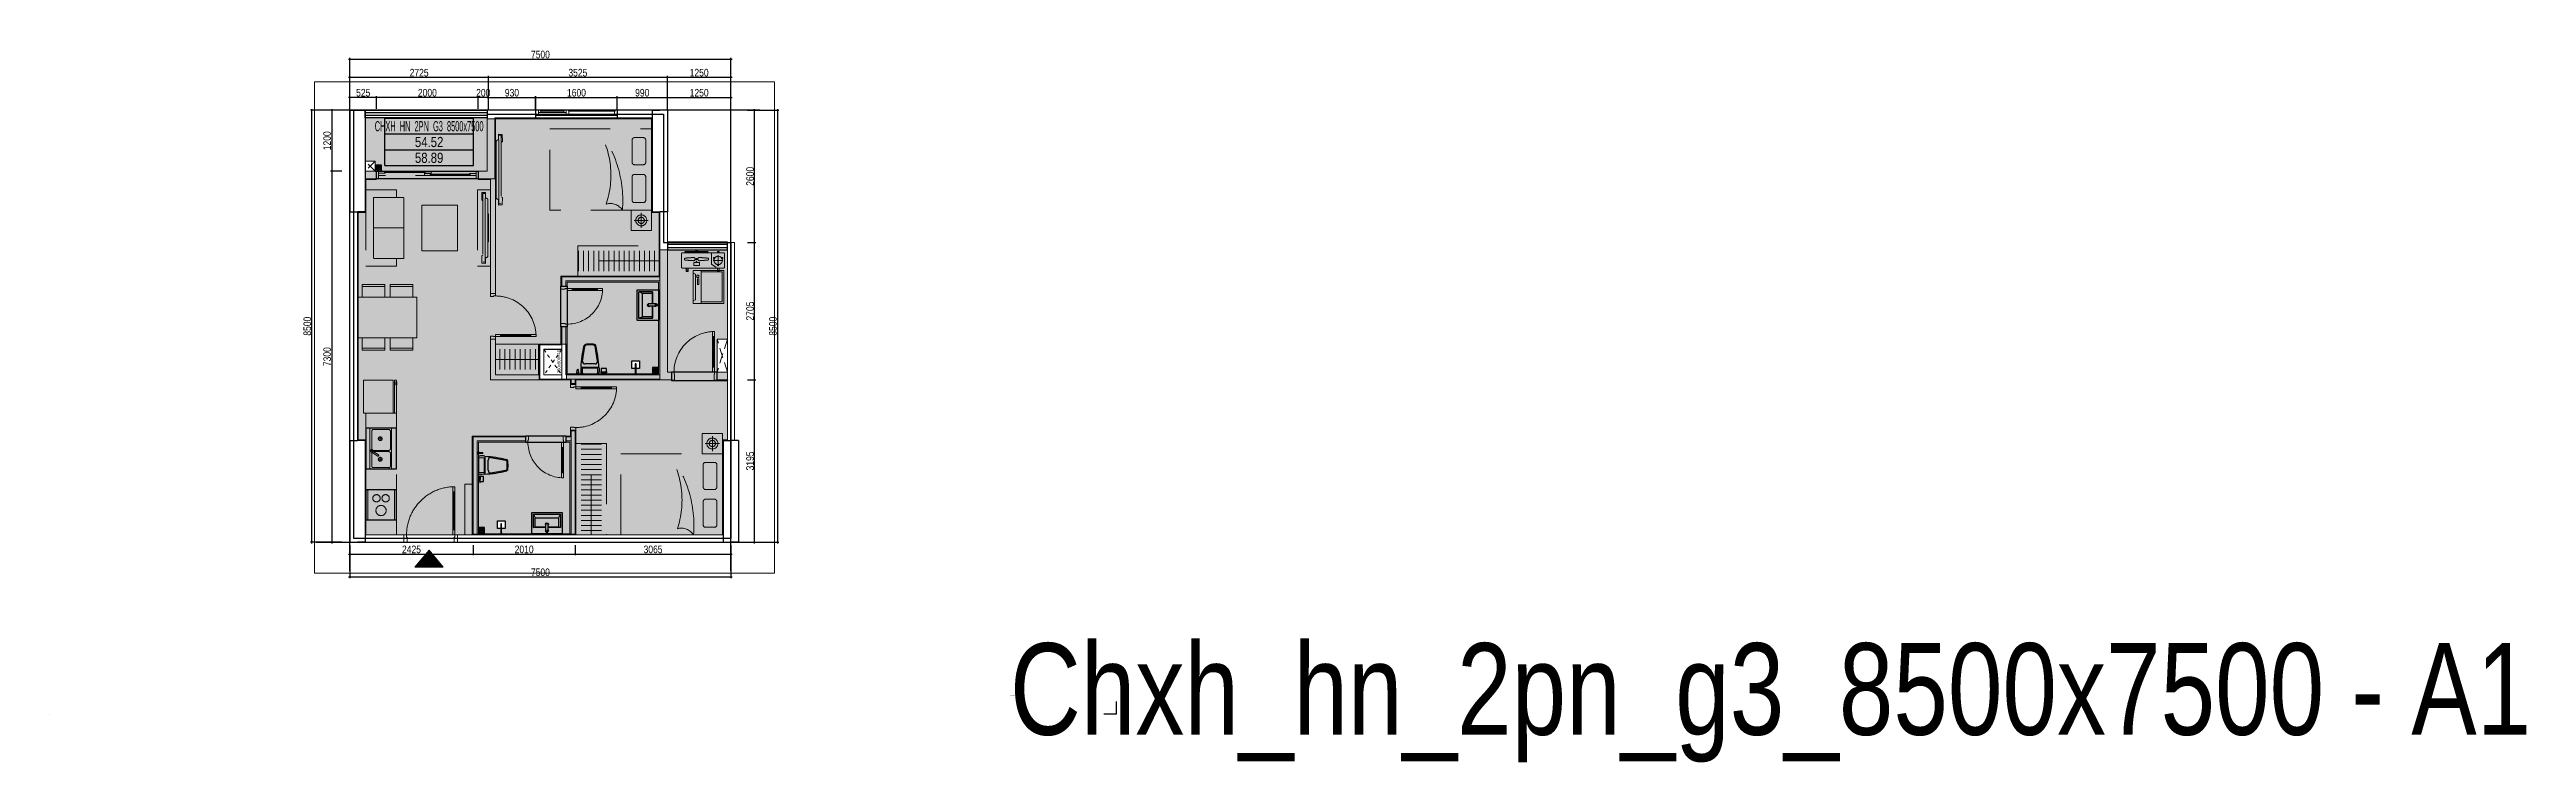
# Paper-space layout 'A1' of a CAD drawing. Header units: millimetres. Extents: x 0 to 1950, y -38 to 523.
# The model-space entities are those that its viewports show. They can reach past a viewport. Long polylines and large blocks are cut down to what shows.
import ezdxf
from ezdxf.enums import TextEntityAlignment as Align

# ---------------------------------------------------------------- set-up
doc = ezdxf.new("R2018")
doc.units = ezdxf.units.MM
doc.set_wipeout_variables(frame=1)
for name, pattern in [('3PN B$0$HIDDENX2', [0.75, 0.5, -0.25]), ('CONTINOUS', [0]), ('HIDDEN', [9.525, 6.35, -3.175]), ('HIDDENX2', [0.75, 0.5, -0.25]), ('Xref Y2-Y4 ME$0$Xref MB Y2.Y4$0$Xr_truc thang N3 tang dien hinh$0$T-Can ho$0$HIDDEN3', [0.2, 0.1, -0.1])]:
    doc.linetypes.add(name, pattern=pattern)
doc.layers.get('0').update_dxf_attribs({"color": 231})
doc.layers.get('DefPoints').update_dxf_attribs({"color": 191})
for name, color, linetype in [('2PN A1$0$KT - Net Nhat', 8, 'Continuous'), ('A-CONC', 2, 'Continuous'), ('A-DIMS', 8, 'Continuous'), ('A-EQPM', 127, 'Continuous'), ('A-RAIL', 153, 'Continuous')]:
    doc.layers.add(name, color=color, linetype=linetype)
doc.layers.add('A-AREA-WALL-CENTER', color=210, linetype='Continuous', plot=False)
for name, color, linetype, lineweight in [('A-Dien tich TT', 152, 'HIDDENX2', 5), ('A-DOOR', 142, 'Continuous', 9), ('A-FNSH', 253, 'Continuous', 9), ('A-FURN', 251, 'HIDDEN', 5), ('A-Hatch mau co cau', 7, 'Continuous', 9), ('A-HIDD', 45, 'HIDDEN', 9), ('A-LITE', 9, 'Continuous', 9), ('A-PATT', 252, 'Continuous', 9), ('A-SHBD', 7, 'Continuous', 35), ('A-TEXT', 255, 'Continuous', 25), ('A-Truc ky thuat', 162, 'Continuous', 0), ('A-WALL', 1, 'Continuous', 13), ('A-WALL-INT', 31, 'Continuous', 20), ('A-WALL-PRTN', 6, 'Continuous', 9)]:
    doc.layers.add(name, color=color, linetype=linetype, lineweight=lineweight)
doc.styles.get("Standard").update_dxf_attribs({"font": 'arial.ttf'})
doc.styles.add('VTK_Arial', font='arial.ttf', dxfattribs={"width": 0.8})
doc.styles.add('Xref Y2-Y4 ME$0$Xref MB Y2.Y4$0$Xr_truc thang N3 tang dien hinh$0$T-Can ho$0$Arial', font='arial.ttf')
doc.dimstyles.new('A-2.5-DIM_LAYOUT', dxfattribs={"dimscale": 0, "dimtxt": 6, "dimasz": 1, "dimexe": 1, "dimexo": 0, "dimgap": 0.5, "dimtad": 1, "dimdec": 0, "dimlfac": -1, "dimzin": 12, "dimdsep": 46, "dimtxsty": 'VTK_Arial', "dimblk": 'ARCHTICK', "dimcen": 0, "dimdle": 1, "dimclrd": 256, "dimclre": 256, "dimclrt": 7, "dimadec": 1, "dimazin": 3, "dimtfac": 1, "dimtdec": 0, "dimtix": 1, "dimtmove": 0, "dimatfit": 2, "dimfxl": 20, "dimtolj": 1, "dimtzin": 0, "dimlwd": -1, "dimlwe": -1, "dimarcsym": 0})

psp = doc.layouts.new('A1')

msp = doc.modelspace()

# ---------------------------------------------------------------- blocks, each defined once
blk = doc.blocks.new('A$C04148061')
at = {"layer": 'DefPoints'}
for points in [[(0, 0), (-10, 0)], [(0, 0), (0, 10)]]:
    blk.add_lwpolyline(points, dxfattribs=at)
at = {"layer": 'A-TEXT', "lineweight": 30, "width": 0.8, "flags": 104}
for tag, p in [('1.3.1', (-83.8, 56)), ('1.3.6', (-83.8, 16.5))]:
    blk.add_attdef(tag, text='', height=2.5, dxfattribs=at).set_placement(p, align=Align.TOP_LEFT)
blk = doc.blocks.new('_ArchTick')
at = {"color": 0, "linetype": 'ByBlock', "const_width": 0.15}
blk.add_lwpolyline([(-0.5, -0.5), (0.5, 0.5)], dxfattribs=at)
blk = doc.blocks.new('*D44')
at = {"layer": 'A-DIMS', "ltscale": 0.3, "transparency": 16777216}
for p, q in [((381.9, 485.8), (447.9, 485.8)), ((382.9, 475.6), (382.9, 486.8)), ((446.9, 475.6), (446.9, 486.8))]:
    blk.add_line(p, q, dxfattribs=at)
at = {"layer": 'DefPoints', "color": 0, "ltscale": 0.3, "transparency": 16777216}
for p in [(382.9, 475.6), (446.9, 485.8), (446.9, 475.6)]:
    blk.add_point(p, dxfattribs=at)
at = {"layer": 'A-DIMS', "ltscale": 0.3, "transparency": 16777216, "rotation": 180}
blk.add_blockref('_ArchTick', (382.9, 485.8), dxfattribs=at)
at = {"layer": 'A-DIMS', "ltscale": 0.3, "transparency": 16777216}
blk.add_blockref('_ArchTick', (446.9, 485.8), dxfattribs=at)
at = {"layer": 'A-DIMS', "color": 7, "ltscale": 0.3, "transparency": 16777216, "insert": (414.9, 489.4), "char_height": 6, "attachment_point": 5, "style": 'VTK_Arial'}
blk.add_mtext('\\A1;1600', dxfattribs=at)
blk = doc.blocks.new('*D45')
at = {"layer": 'A-DIMS', "ltscale": 0.3, "transparency": 16777216}
for p, q in [((445.9, 485.8), (487.5, 485.8)), ((446.9, 476.9), (446.9, 486.8)), ((486.5, 476.9), (486.5, 486.8))]:
    blk.add_line(p, q, dxfattribs=at)
at = {"layer": 'DefPoints', "color": 0, "ltscale": 0.3, "transparency": 16777216}
for p in [(446.9, 476.9), (486.5, 485.8), (486.5, 476.9)]:
    blk.add_point(p, dxfattribs=at)
at = {"layer": 'A-DIMS', "ltscale": 0.3, "transparency": 16777216, "rotation": 180}
blk.add_blockref('_ArchTick', (446.9, 485.8), dxfattribs=at)
at = {"layer": 'A-DIMS', "ltscale": 0.3, "transparency": 16777216}
blk.add_blockref('_ArchTick', (486.5, 485.8), dxfattribs=at)
at = {"layer": 'A-DIMS', "color": 7, "ltscale": 0.3, "transparency": 16777216, "insert": (466.7, 489.4), "char_height": 6, "attachment_point": 5, "style": 'VTK_Arial'}
blk.add_mtext('\\A1;990', dxfattribs=at)
blk = doc.blocks.new('*D46')
at = {"layer": 'A-DIMS', "ltscale": 0.3, "transparency": 16777216}
for p, q in [((235.5, 501.7), (346.5, 501.7)), ((236.5, 475.6), (236.5, 502.7)), ((345.5, 475.6), (345.5, 502.7))]:
    blk.add_line(p, q, dxfattribs=at)
at = {"layer": 'DefPoints', "color": 0, "ltscale": 0.3, "transparency": 16777216}
for p in [(345.5, 501.7), (236.5, 475.6), (345.5, 475.6)]:
    blk.add_point(p, dxfattribs=at)
at = {"layer": 'A-DIMS', "ltscale": 0.3, "transparency": 16777216, "rotation": 180}
blk.add_blockref('_ArchTick', (236.5, 501.7), dxfattribs=at)
at = {"layer": 'A-DIMS', "ltscale": 0.3, "transparency": 16777216}
blk.add_blockref('_ArchTick', (345.5, 501.7), dxfattribs=at)
at = {"layer": 'A-DIMS', "color": 7, "ltscale": 0.3, "transparency": 16777216, "insert": (291, 505.2), "char_height": 6, "attachment_point": 5, "style": 'VTK_Arial'}
blk.add_mtext('\\A1;2725', dxfattribs=at)
blk = doc.blocks.new('*D47')
at = {"layer": 'A-DIMS', "ltscale": 0.3, "transparency": 16777216}
for p, q in [((344.5, 501.7), (487.5, 501.7)), ((345.5, 475.6), (345.5, 502.7)), ((486.5, 475.6), (486.5, 502.7))]:
    blk.add_line(p, q, dxfattribs=at)
at = {"layer": 'DefPoints', "color": 0, "ltscale": 0.3, "transparency": 16777216}
for p in [(486.5, 501.7), (345.5, 475.6), (486.5, 475.6)]:
    blk.add_point(p, dxfattribs=at)
at = {"layer": 'A-DIMS', "ltscale": 0.3, "transparency": 16777216, "rotation": 180}
blk.add_blockref('_ArchTick', (345.5, 501.7), dxfattribs=at)
at = {"layer": 'A-DIMS', "ltscale": 0.3, "transparency": 16777216}
blk.add_blockref('_ArchTick', (486.5, 501.7), dxfattribs=at)
at = {"layer": 'A-DIMS', "color": 7, "ltscale": 0.3, "transparency": 16777216, "insert": (416, 505.2), "char_height": 6, "attachment_point": 5, "style": 'VTK_Arial'}
blk.add_mtext('\\A1;3525', dxfattribs=at)
blk = doc.blocks.new('*D48')
at = {"layer": 'A-DIMS', "ltscale": 0.3, "transparency": 16777216}
for p, q in [((485.5, 501.7), (537.5, 501.7)), ((486.5, 476.9), (486.5, 502.7)), ((536.5, 476.9), (536.5, 502.7))]:
    blk.add_line(p, q, dxfattribs=at)
at = {"layer": 'DefPoints', "color": 0, "ltscale": 0.3, "transparency": 16777216}
for p in [(536.5, 501.7), (486.5, 476.9), (536.5, 476.9)]:
    blk.add_point(p, dxfattribs=at)
at = {"layer": 'A-DIMS', "ltscale": 0.3, "transparency": 16777216, "rotation": 180}
blk.add_blockref('_ArchTick', (486.5, 501.7), dxfattribs=at)
at = {"layer": 'A-DIMS', "ltscale": 0.3, "transparency": 16777216}
blk.add_blockref('_ArchTick', (536.5, 501.7), dxfattribs=at)
at = {"layer": 'A-DIMS', "color": 7, "ltscale": 0.3, "transparency": 16777216, "insert": (511.5, 505.2), "char_height": 6, "attachment_point": 5, "style": 'VTK_Arial'}
blk.add_mtext('\\A1;1250', dxfattribs=at)
blk = doc.blocks.new('*D49')
at = {"layer": 'A-DIMS', "ltscale": 0.3, "transparency": 16777216}
for p, q in [((485.5, 485.8), (537.5, 485.8)), ((486.5, 476.9), (486.5, 486.8)), ((536.5, 476.9), (536.5, 486.8))]:
    blk.add_line(p, q, dxfattribs=at)
at = {"layer": 'DefPoints', "color": 0, "ltscale": 0.3, "transparency": 16777216}
for p in [(486.5, 476.9), (536.5, 485.8), (536.5, 476.9)]:
    blk.add_point(p, dxfattribs=at)
at = {"layer": 'A-DIMS', "ltscale": 0.3, "transparency": 16777216, "rotation": 180}
blk.add_blockref('_ArchTick', (486.5, 485.8), dxfattribs=at)
at = {"layer": 'A-DIMS', "ltscale": 0.3, "transparency": 16777216}
blk.add_blockref('_ArchTick', (536.5, 485.8), dxfattribs=at)
at = {"layer": 'A-DIMS', "color": 7, "ltscale": 0.3, "transparency": 16777216, "insert": (511.5, 489.4), "char_height": 6, "attachment_point": 5, "style": 'VTK_Arial'}
blk.add_mtext('\\A1;1250', dxfattribs=at)
blk = doc.blocks.new('*D50')
at = {"layer": 'A-DIMS', "ltscale": 0.3, "transparency": 16777216}
for p, q in [((235.5, 516), (537.5, 516)), ((236.5, 475.6), (236.5, 517)), ((536.5, 475.6), (536.5, 517))]:
    blk.add_line(p, q, dxfattribs=at)
at = {"layer": 'DefPoints', "color": 0, "ltscale": 0.3, "transparency": 16777216}
for p in [(536.5, 516), (236.5, 475.6), (536.5, 475.6)]:
    blk.add_point(p, dxfattribs=at)
at = {"layer": 'A-DIMS', "ltscale": 0.3, "transparency": 16777216, "rotation": 180}
blk.add_blockref('_ArchTick', (236.5, 516), dxfattribs=at)
at = {"layer": 'A-DIMS', "ltscale": 0.3, "transparency": 16777216}
blk.add_blockref('_ArchTick', (536.5, 516), dxfattribs=at)
at = {"layer": 'A-DIMS', "color": 7, "ltscale": 0.3, "transparency": 16777216, "insert": (386.5, 519.5), "char_height": 6, "attachment_point": 5, "style": 'VTK_Arial'}
blk.add_mtext('\\A1;7500', dxfattribs=at)
blk = doc.blocks.new('*D51')
at = {"layer": 'A-DIMS', "ltscale": 0.3, "transparency": 16777216}
for p, q in [((230.2, 475.6), (205.5, 475.6)), ((206.5, 134.6), (206.5, 476.6)), ((230.2, 135.6), (205.5, 135.6))]:
    blk.add_line(p, q, dxfattribs=at)
at = {"layer": 'DefPoints', "color": 0, "ltscale": 0.3, "transparency": 16777216}
for p in [(206.5, 475.6), (230.2, 475.6), (230.2, 135.6)]:
    blk.add_point(p, dxfattribs=at)
at = {"layer": 'A-DIMS', "ltscale": 0.3, "transparency": 16777216}
for p, rotation in [((206.5, 475.6), 90), ((206.5, 135.6), 270)]:
    blk.add_blockref('_ArchTick', p, dxfattribs=dict(at, rotation=rotation))
at = {"layer": 'A-DIMS', "color": 7, "ltscale": 0.3, "transparency": 16777216, "insert": (203, 305.6), "char_height": 6, "attachment_point": 5, "rotation": 90, "style": 'VTK_Arial'}
blk.add_mtext('\\A1;8500', dxfattribs=at)
blk = doc.blocks.new('*D52')
at = {"layer": 'A-DIMS', "ltscale": 0.3, "transparency": 16777216}
for p, q in [((235.5, 126.2), (334.5, 126.2)), ((236.5, 133.2), (236.5, 125.2)), ((333.5, 133.2), (333.5, 125.2))]:
    blk.add_line(p, q, dxfattribs=at)
at = {"layer": 'DefPoints', "color": 0, "ltscale": 0.3, "transparency": 16777216}
for p in [(236.5, 133.2), (333.5, 133.2), (333.5, 126.2)]:
    blk.add_point(p, dxfattribs=at)
at = {"layer": 'A-DIMS', "ltscale": 0.3, "transparency": 16777216, "rotation": 180}
blk.add_blockref('_ArchTick', (236.5, 126.2), dxfattribs=at)
at = {"layer": 'A-DIMS', "ltscale": 0.3, "transparency": 16777216}
blk.add_blockref('_ArchTick', (333.5, 126.2), dxfattribs=at)
at = {"layer": 'A-DIMS', "color": 7, "ltscale": 0.3, "transparency": 16777216, "insert": (285, 129.8), "char_height": 6, "attachment_point": 5, "style": 'VTK_Arial'}
blk.add_mtext('\\A1;2425', dxfattribs=at)
blk = doc.blocks.new('*D53')
at = {"layer": 'A-DIMS', "ltscale": 0.3, "transparency": 16777216}
for p, q in [((332.5, 126.2), (414.9, 126.2)), ((333.5, 133.2), (333.5, 125.2)), ((413.9, 133.2), (413.9, 125.2))]:
    blk.add_line(p, q, dxfattribs=at)
at = {"layer": 'DefPoints', "color": 0, "ltscale": 0.3, "transparency": 16777216}
for p in [(333.5, 133.2), (413.9, 133.2), (413.9, 126.2)]:
    blk.add_point(p, dxfattribs=at)
at = {"layer": 'A-DIMS', "ltscale": 0.3, "transparency": 16777216, "rotation": 180}
blk.add_blockref('_ArchTick', (333.5, 126.2), dxfattribs=at)
at = {"layer": 'A-DIMS', "ltscale": 0.3, "transparency": 16777216}
blk.add_blockref('_ArchTick', (413.9, 126.2), dxfattribs=at)
at = {"layer": 'A-DIMS', "color": 7, "ltscale": 0.3, "transparency": 16777216, "insert": (373.7, 129.8), "char_height": 6, "attachment_point": 5, "style": 'VTK_Arial'}
blk.add_mtext('\\A1;2010', dxfattribs=at)
blk = doc.blocks.new('*D54')
at = {"layer": 'A-DIMS', "ltscale": 0.3, "transparency": 16777216}
for p, q in [((412.9, 126.2), (537.5, 126.2)), ((413.9, 133.2), (413.9, 125.2)), ((536.5, 133.2), (536.5, 125.2))]:
    blk.add_line(p, q, dxfattribs=at)
at = {"layer": 'DefPoints', "color": 0, "ltscale": 0.3, "transparency": 16777216}
for p in [(413.9, 133.2), (536.5, 133.2), (536.5, 126.2)]:
    blk.add_point(p, dxfattribs=at)
at = {"layer": 'A-DIMS', "ltscale": 0.3, "transparency": 16777216, "rotation": 180}
blk.add_blockref('_ArchTick', (413.9, 126.2), dxfattribs=at)
at = {"layer": 'A-DIMS', "ltscale": 0.3, "transparency": 16777216}
blk.add_blockref('_ArchTick', (536.5, 126.2), dxfattribs=at)
at = {"layer": 'A-DIMS', "color": 7, "ltscale": 0.3, "transparency": 16777216, "insert": (475.2, 129.8), "char_height": 6, "attachment_point": 5, "style": 'VTK_Arial'}
blk.add_mtext('\\A1;3065', dxfattribs=at)
blk = doc.blocks.new('*D55')
at = {"layer": 'A-DIMS', "ltscale": 0.3, "transparency": 16777216}
for p, q in [((236.5, 133.2), (236.5, 107.2)), ((536.5, 133.2), (536.5, 107.2)), ((235.5, 108.2), (537.5, 108.2))]:
    blk.add_line(p, q, dxfattribs=at)
at = {"layer": 'DefPoints', "color": 0, "ltscale": 0.3, "transparency": 16777216}
for p in [(236.5, 133.2), (536.5, 133.2), (536.5, 108.2)]:
    blk.add_point(p, dxfattribs=at)
at = {"layer": 'A-DIMS', "ltscale": 0.3, "transparency": 16777216, "rotation": 180}
blk.add_blockref('_ArchTick', (236.5, 108.2), dxfattribs=at)
at = {"layer": 'A-DIMS', "ltscale": 0.3, "transparency": 16777216}
blk.add_blockref('_ArchTick', (536.5, 108.2), dxfattribs=at)
at = {"layer": 'A-DIMS', "color": 7, "ltscale": 0.3, "transparency": 16777216, "insert": (386.5, 111.8), "char_height": 6, "attachment_point": 5, "style": 'VTK_Arial'}
blk.add_mtext('\\A1;7500', dxfattribs=at)
blk = doc.blocks.new('*D56')
at = {"layer": 'A-DIMS', "ltscale": 0.3, "transparency": 16777216}
for p, q in [((549.6, 263.4), (556.2, 263.4)), ((555.2, 134.6), (555.2, 264.4)), ((549.6, 135.6), (556.2, 135.6))]:
    blk.add_line(p, q, dxfattribs=at)
at = {"layer": 'DefPoints', "color": 0, "ltscale": 0.3, "transparency": 16777216}
for p in [(549.6, 263.4), (555.2, 263.4), (549.6, 135.6)]:
    blk.add_point(p, dxfattribs=at)
at = {"layer": 'A-DIMS', "ltscale": 0.3, "transparency": 16777216}
for p, rotation in [((555.2, 263.4), 90), ((555.2, 135.6), 270)]:
    blk.add_blockref('_ArchTick', p, dxfattribs=dict(at, rotation=rotation))
at = {"layer": 'A-DIMS', "color": 7, "ltscale": 0.3, "transparency": 16777216, "insert": (551.6, 199.5), "char_height": 6, "attachment_point": 5, "rotation": 90, "style": 'VTK_Arial'}
blk.add_mtext('\\A1;3195', dxfattribs=at)
blk = doc.blocks.new('*D57')
at = {"layer": 'A-DIMS', "ltscale": 0.3, "transparency": 16777216}
for p, q in [((549.6, 371.6), (556.2, 371.6)), ((555.2, 262.4), (555.2, 372.6)), ((549.6, 263.4), (556.2, 263.4))]:
    blk.add_line(p, q, dxfattribs=at)
at = {"layer": 'DefPoints', "color": 0, "ltscale": 0.3, "transparency": 16777216}
for p in [(549.6, 371.6), (555.2, 371.6), (549.6, 263.4)]:
    blk.add_point(p, dxfattribs=at)
at = {"layer": 'A-DIMS', "ltscale": 0.3, "transparency": 16777216}
for p, rotation in [((555.2, 371.6), 90), ((555.2, 263.4), 270)]:
    blk.add_blockref('_ArchTick', p, dxfattribs=dict(at, rotation=rotation))
at = {"layer": 'A-DIMS', "color": 7, "ltscale": 0.3, "transparency": 16777216, "insert": (551.6, 317.5), "char_height": 6, "attachment_point": 5, "rotation": 90, "style": 'VTK_Arial'}
blk.add_mtext('\\A1;2705', dxfattribs=at)
blk = doc.blocks.new('*D58')
at = {"layer": 'A-DIMS', "ltscale": 0.3, "transparency": 16777216}
for p, q in [((549.6, 475.6), (556.2, 475.6)), ((555.2, 370.6), (555.2, 476.6)), ((549.6, 371.6), (556.2, 371.6))]:
    blk.add_line(p, q, dxfattribs=at)
at = {"layer": 'DefPoints', "color": 0, "ltscale": 0.3, "transparency": 16777216}
for p in [(549.6, 475.6), (555.2, 475.6), (549.6, 371.6)]:
    blk.add_point(p, dxfattribs=at)
at = {"layer": 'A-DIMS', "ltscale": 0.3, "transparency": 16777216}
for p, rotation in [((555.2, 475.6), 90), ((555.2, 371.6), 270)]:
    blk.add_blockref('_ArchTick', p, dxfattribs=dict(at, rotation=rotation))
at = {"layer": 'A-DIMS', "color": 7, "ltscale": 0.3, "transparency": 16777216, "insert": (551.6, 423.6), "char_height": 6, "attachment_point": 5, "rotation": 90, "style": 'VTK_Arial'}
blk.add_mtext('\\A1;2600', dxfattribs=at)
blk = doc.blocks.new('*D59')
at = {"layer": 'A-DIMS', "ltscale": 0.3, "transparency": 16777216}
for p, q in [((549.6, 475.6), (574.2, 475.6)), ((573.2, 476.6), (573.2, 134.6)), ((549.6, 135.6), (574.2, 135.6))]:
    blk.add_line(p, q, dxfattribs=at)
at = {"layer": 'DefPoints', "color": 0, "ltscale": 0.3, "transparency": 16777216}
for p in [(549.6, 475.6), (549.6, 135.6), (573.2, 135.6)]:
    blk.add_point(p, dxfattribs=at)
at = {"layer": 'A-DIMS', "ltscale": 0.3, "transparency": 16777216}
for p, rotation in [((573.2, 475.6), 90), ((573.2, 135.6), 270)]:
    blk.add_blockref('_ArchTick', p, dxfattribs=dict(at, rotation=rotation))
at = {"layer": 'A-DIMS', "color": 7, "ltscale": 0.3, "transparency": 16777216, "insert": (569.6, 305.6), "char_height": 6, "attachment_point": 5, "rotation": 90, "style": 'VTK_Arial'}
blk.add_mtext('\\A1;8500', dxfattribs=at)
blk = doc.blocks.new('*D60')
at = {"layer": 'A-DIMS', "transparency": 16777216}
for p, q in [((344.5, 485.8), (383.7, 485.8)), ((345.5, 475.6), (345.5, 486.8)), ((382.7, 475.6), (382.7, 486.8))]:
    blk.add_line(p, q, dxfattribs=at)
at = {"layer": 'DefPoints', "color": 0, "transparency": 16777216}
for p in [(345.5, 475.6), (382.7, 485.8), (382.7, 475.6)]:
    blk.add_point(p, dxfattribs=at)
at = {"layer": 'A-DIMS', "transparency": 16777216, "rotation": 180}
blk.add_blockref('_ArchTick', (345.5, 485.8), dxfattribs=at)
at = {"layer": 'A-DIMS', "transparency": 16777216}
blk.add_blockref('_ArchTick', (382.7, 485.8), dxfattribs=at)
at = {"layer": 'A-DIMS', "color": 7, "transparency": 16777216, "insert": (364.1, 489.4), "char_height": 6, "attachment_point": 5, "style": 'VTK_Arial'}
blk.add_mtext('\\A1;930', dxfattribs=at)
blk = doc.blocks.new('*D61')
at = {"layer": 'A-DIMS', "transparency": 16777216}
for p, q in [((337.5, 476.7), (337.5, 486.8)), ((345.5, 485.8), (337.5, 485.8)), ((345.5, 476.7), (345.5, 486.8))]:
    blk.add_line(p, q, dxfattribs=at)
at = {"layer": 'DefPoints', "color": 0, "transparency": 16777216}
for p in [(337.5, 485.8), (337.5, 476.7), (345.5, 476.7)]:
    blk.add_point(p, dxfattribs=at)
at = {"layer": 'A-DIMS', "color": 7, "transparency": 16777216, "insert": (341.5, 489.4), "char_height": 6, "attachment_point": 5, "style": 'VTK_Arial'}
blk.add_mtext('\\A1;200', dxfattribs=at)
blk = doc.blocks.new('*D62')
at = {"layer": 'A-DIMS', "transparency": 16777216}
for p, q in [((338.5, 485.8), (256.5, 485.8)), ((257.5, 476.7), (257.5, 486.8)), ((337.5, 476.7), (337.5, 486.8))]:
    blk.add_line(p, q, dxfattribs=at)
at = {"layer": 'DefPoints', "color": 0, "transparency": 16777216}
for p in [(257.5, 485.8), (257.5, 476.7), (337.5, 476.7)]:
    blk.add_point(p, dxfattribs=at)
at = {"layer": 'A-DIMS', "transparency": 16777216, "rotation": 180}
blk.add_blockref('_ArchTick', (257.5, 485.8), dxfattribs=at)
at = {"layer": 'A-DIMS', "transparency": 16777216}
blk.add_blockref('_ArchTick', (337.5, 485.8), dxfattribs=at)
at = {"layer": 'A-DIMS', "color": 7, "transparency": 16777216, "insert": (297.5, 489.4), "char_height": 6, "attachment_point": 5, "style": 'VTK_Arial'}
blk.add_mtext('\\A1;2000', dxfattribs=at)
blk = doc.blocks.new('*D63')
at = {"layer": 'A-DIMS', "transparency": 16777216}
for p, q in [((258.5, 485.8), (235.5, 485.8)), ((236.5, 476.7), (236.5, 486.8)), ((257.5, 476.7), (257.5, 486.8))]:
    blk.add_line(p, q, dxfattribs=at)
at = {"layer": 'DefPoints', "color": 0, "transparency": 16777216}
for p in [(236.5, 485.8), (236.5, 476.7), (257.5, 476.7)]:
    blk.add_point(p, dxfattribs=at)
at = {"layer": 'A-DIMS', "transparency": 16777216, "rotation": 180}
blk.add_blockref('_ArchTick', (236.5, 485.8), dxfattribs=at)
at = {"layer": 'A-DIMS', "transparency": 16777216}
blk.add_blockref('_ArchTick', (257.5, 485.8), dxfattribs=at)
at = {"layer": 'A-DIMS', "color": 7, "transparency": 16777216, "insert": (247, 489.4), "char_height": 6, "attachment_point": 5, "style": 'VTK_Arial'}
blk.add_mtext('\\A1;525', dxfattribs=at)
blk = doc.blocks.new('*D64')
at = {"layer": 'A-DIMS', "ltscale": 0.3, "transparency": 16777216}
for p, q in [((230.2, 475.6), (221.2, 475.6)), ((222.2, 476.6), (222.2, 426.6)), ((230.2, 427.6), (221.2, 427.6))]:
    blk.add_line(p, q, dxfattribs=at)
at = {"layer": 'DefPoints', "color": 0, "ltscale": 0.3, "transparency": 16777216}
for p in [(230.2, 475.6), (222.2, 427.6), (230.2, 427.6)]:
    blk.add_point(p, dxfattribs=at)
at = {"layer": 'A-DIMS', "ltscale": 0.3, "transparency": 16777216}
for p, rotation in [((222.2, 475.6), 90), ((222.2, 427.6), 270)]:
    blk.add_blockref('_ArchTick', p, dxfattribs=dict(at, rotation=rotation))
at = {"layer": 'A-DIMS', "color": 7, "ltscale": 0.3, "transparency": 16777216, "insert": (218.6, 451.6), "char_height": 6, "attachment_point": 5, "rotation": 90, "style": 'VTK_Arial'}
blk.add_mtext('\\A1;1200', dxfattribs=at)
blk = doc.blocks.new('*D65')
at = {"layer": 'A-DIMS', "ltscale": 0.3, "transparency": 16777216}
for p, q in [((230.2, 427.6), (221.2, 427.6)), ((222.2, 428.6), (222.2, 134.6)), ((230.2, 135.6), (221.2, 135.6))]:
    blk.add_line(p, q, dxfattribs=at)
at = {"layer": 'DefPoints', "color": 0, "ltscale": 0.3, "transparency": 16777216}
for p in [(230.2, 427.6), (222.2, 135.6), (230.2, 135.6)]:
    blk.add_point(p, dxfattribs=at)
at = {"layer": 'A-DIMS', "ltscale": 0.3, "transparency": 16777216}
for p, rotation in [((222.2, 427.6), 90), ((222.2, 135.6), 270)]:
    blk.add_blockref('_ArchTick', p, dxfattribs=dict(at, rotation=rotation))
at = {"layer": 'A-DIMS', "color": 7, "ltscale": 0.3, "transparency": 16777216, "insert": (218.6, 281.6), "char_height": 6, "attachment_point": 5, "rotation": 90, "style": 'VTK_Arial'}
blk.add_mtext('\\A1;7300', dxfattribs=at)
blk = doc.blocks.new('E-CHUNG-GATHOATSAN-01')
at = {"ltscale": 2}
for p, q in [((100, 60), (20, 60)), ((88, 88), (32, 32)), ((88, 32), (32, 88)), ((60, 20), (60, 100))]:
    blk.add_line(p, q, dxfattribs=at)
for points in [[(120, 120), (0, 120), (0, 0), (120, 0)], [(115, 115), (5, 115), (5, 5), (115, 5)]]:
    blk.add_lwpolyline(points, close=True, dxfattribs=at)
for radius in [45, 40]:
    blk.add_circle((60, 60), radius, dxfattribs=at)
blk = doc.blocks.new('E-VS-VOISENTAM-01')
at = {"color": 0}
blk.add_wipeout([(-6, -18), (-6, -8), (-105, -8), (-105, -75), (-255, -75), (-255, 75), (-105, 75), (-105, 7), (-6, 7), (-6, 18), (0, 18), (0, -18)], dxfattribs=at)
blk.add_lwpolyline([(-105, -8), (-105, -75), (-255, -75), (-255, 75), (-105, 75), (-105, 7)], dxfattribs=at)
for points in [[(-195, -8), (-6, -8), (-6, 7), (-195, 7)], [(-6, -18), (0, -18), (0, 18), (-6, 18)]]:
    blk.add_lwpolyline(points, close=True, dxfattribs=at)
blk = doc.blocks.new('E-VS-BONCAU-01')
for p, q in [((-146, -14), (-140, 1)), ((0, -126), (-176, -126)), ((-151, -245), (-101, -540)), ((-149, -57), (-146, -14)), ((-146, -104), (-149, -57)), ((-137, -112), (-146, -104)), ((0, -113), (-137, -112)), ((-100, -194), (98, -195)), ((136, -113), (0, -113)), ((0, -126), (0, -126)), ((175, -127), (0, -126)), ((149, -246), (97, -541)), ((145, -105), (136, -113)), ((145, -15), (148, -58)), ((148, -58), (145, -105)), ((213, -1), (265, -1)), ((222, -10), (257, -10)), ((230, -79), (222, -10)), ((257, -10), (248, -79)), ((-71, -564), (-2, -565)), ((-2, -565), (67, -565))]:
    blk.add_line(p, q)
for points in [[(-307, -12), (-240, -12), (-240, 0), (-307, 0)], [(-325, -101), (-223, -101), (-223, -24), (-325, -24)], [(-281, -36), (-281, -12), (-266, -12), (-266, -36)]]:
    blk.add_lwpolyline(points, close=True)
for points in [[(160, -1), (0, 0), (-160, 1)], [(140, -1), (145, -15)]]:
    blk.add_lwpolyline(points)
for points in [[(-337, -33), (-281, -33), (-281, -27), (-337, -27, 1)], [(-211, -33), (-266, -33), (-266, -27), (-211, -27, -1)]]:
    blk.add_lwpolyline(points, format="xyb", close=True)
for centre, radius, start, end in [((225, 3), 12.8, 195.9303, 253.6299), ((239, -79), 8.72, 179.7801, 359.7801), ((253, 3), 12.8, 285.9303, 343.6299)]:
    blk.add_arc(centre, radius, start, end)
for centre, major_axis, ratio, start_param, end_param in [((-160, -18), (-12.9, -12.8), 1, 3.926991, 5.363819), ((-160, -18), (-12.9, -12.8), 1, 3.926991, 5.363819), ((-160, -18), (-12.9, -12.8), 1, 3.926991, 5.363819), ((1639, -88), (-276, 1956), 0.917923, 1.461172, 1.68042), ((-106, -240), (-32.1, 32.3), 1, 5.374496, 7.190108), ((104, -240), (-32.3, -32.1), 1, 2.23467, 4.050282), ((160, -19), (-12.9, -12.8), 1, 2.490163, 3.926991), ((160, -19), (-12.9, -12.8), 1, 2.490163, 3.926991), ((-310, -60), (-492, 12), 0.754969, 2.992228, 3.290957), ((-86, -546), (-22.1, -22), 1, -0.518895, 0.614897), ((-86, -546), (-22.1, -22), 1, -0.518895, 0.614897), ((-71, -533), (-21.8, 21.9), 1, 0.993435, 2.351364), ((-10, -28), (-394, -391), 1, 0.641923, 0.802984), ((-10, -28), (-394, -391), 1, 0.641923, 0.802984), ((10, -28), (-391, 394), 1, 2.338609, 2.49967), ((10, -28), (-391, 394), 1, 2.338609, 2.49967), ((67, -534), (-21.8, 21.9), 1, 2.361025, 3.718954), ((82, -546), (-22.1, -22), 1, 0.955899, 2.089692), ((82, -546), (-22.1, -22), 1, 0.955899, 2.089692)]:
    blk.add_ellipse(centre, major_axis=major_axis, ratio=ratio, start_param=start_param, end_param=end_param)
at = {"extrusion": (0, 0, -1)}
for centre, major_axis, ratio, start_param, end_param in [((309, -62), (492, 8), 0.754969, 2.992228, 3.290957), ((-1640, -75), (-291, -1954), 0.917923, 4.602765, 4.822013)]:
    blk.add_ellipse(centre, major_axis=major_axis, ratio=ratio, start_param=start_param, end_param=end_param, dxfattribs=at)
blk = doc.blocks.new('A$C99de5d64')
at = {"layer": 'A-Hatch mau co cau', "true_color": 0xb30000}
h = blk.add_hatch(color=12, dxfattribs=at)
h.dxf.hatch_style = 1
h.paths.add_polyline_path([(-175, 210), (0, 0), (175, 210)])
at = {"layer": 'A-Hatch mau co cau', "color": 12, "true_color": 0xb30000}
blk.add_lwpolyline([(-175, 210), (0, 0), (175, 210)], close=True, dxfattribs=at)
blk = doc.blocks.new('E-CHUNG-MAYGIAT-01')
at = {"linetype": 'HIDDEN', "ltscale": 0.3}
for p, q in [((325, 235), (-325, 235)), ((-325, 235), (-325, -365)), ((-325, 235), (-325, -209)), ((-325, 235), (325, 235)), ((-295, 205), (295, 205)), ((-295, -209), (-295, 205)), ((295, 205), (295, -209)), ((325, -365), (325, 235)), ((325, 235), (325, -209)), ((-325, -365), (-325, -209)), ((325, -209), (-325, -209)), ((-325, -365), (325, -365)), ((-325, -365), (325, -365)), ((295, -209), (-295, -209)), ((-269, -365), (-253, -325)), ((-253, -325), (253, -325)), ((48, -255), (48, -283)), ((159, -255), (48, -255)), ((48, -283), (159, -283)), ((159, -283), (159, -255)), ((187, -255), (187, -297)), ((233, -255), (187, -255)), ((187, -297), (233, -297)), ((233, -297), (233, -255)), ((253, -325), (269, -365)), ((325, -365), (325, -209))]:
    blk.add_line(p, q, dxfattribs=at)
for points in [[(325, -365), (-325, -365), (-325, 235), (325, 235)], [(325, -365), (-325, -365), (-325, -209), (-325, 235), (325, 235), (325, -209)], [(-295, -209), (-295, 205), (295, 205), (295, -209)], [(159, -283), (48, -283), (48, -255), (159, -255)], [(233, -297), (187, -297), (187, -255), (233, -255)]]:
    blk.add_lwpolyline(points, close=True, dxfattribs=at)
blk = doc.blocks.new('F-PN-GIUONG-2000X1600')
at = {"linetype": 'HIDDEN', "ltscale": 0.3}
for p, q in [((111, -198), (111, -656)), ((333, -151), (159, -151)), ((380, -656), (380, -198)), ((111, -1381), (111, -944)), ((159, -704), (333, -704)), ((159, -896), (333, -896)), ((380, -944), (380, -1381)), ((333, -1429), (159, -1429))]:
    blk.add_line(p, q, dxfattribs=at)
blk.add_lwpolyline([(2000, 0), (2000, -1600), (0, -1600), (0, 0), (2000, 0)], dxfattribs=at)
for centre, radius, start, end in [((159, -198), 47.8, 90, 180), ((333, -198), 47.8, 0, 90), ((2879, -183), 2317, 175.4814, 217.72), ((809, 149), 282, 212.0382, 286.6668), ((2591, -688), 1794, 161.5628, 210.5744), ((159, -656), 47.8, 180, 270), ((159, -944), 47.8, 90, 180), ((333, -656), 47.8, 270, 0), ((333, -944), 47.8, 0, 90), ((159, -1381), 47.8, 180, 270), ((333, -1381), 47.8, 270, 0)]:
    blk.add_arc(centre, radius, start, end, dxfattribs=at)
blk = doc.blocks.new('E-CHUNG-CUCNONG-DH')
at = {"linetype": 'HIDDEN', "ltscale": 0.3}
for p, q in [((-127, 158), (-127, 194)), ((392, 151), (203, 151)), ((221, 195), (205, 205)), ((218, 208), (208, 192)), ((288, 54), (307, 54)), ((293, 314), (312, 314)), ((298, 57), (298, 246)), ((298, 63), (298, 44)), ((302, 304), (302, 323)), ((374, 195), (390, 205)), ((387, 192), (377, 208)), ((-302, -61), (-321, -61)), ((-312, -52), (-312, -71)), ((293, -61), (312, -61)), ((302, -52), (302, -71))]:
    blk.add_line(p, q, dxfattribs=at)
blk.add_lwpolyline([(-406, 0), (406, 0, 0.414214), (425, 19), (425, 276, 0.414214), (401, 300), (-401, 300, 0.414214), (-425, 276), (-425, 19, 0.414214)], format="xyb", close=True, dxfattribs=at)
for points in [[(-364, 300), (-358, 314, -0.306678), (-345, 323), (90, 323, -0.306678), (103, 314), (109, 300)], [(219, 177), (206, 194, -0.677033), (215, 209), (236, 206)], [(314, 70), (306, 50, -0.677033), (289, 50), (281, 70)], [(359, 206), (380, 209, -0.677033), (389, 194), (376, 177)]]:
    blk.add_lwpolyline(points, format="xyb", dxfattribs=at)
for points in [[(103, 314), (-358, 314)], [(-134, 106), (-134, 128), (-121, 128), (-121, 106)], [(250, 0), (250, 16), (170, 73), (170, 300)], [(286, 323), (286, 300)], [(318, 323), (318, 300)], [(-328, -71), (-328, 0)], [(-296, -71), (-296, 0)], [(286, -71), (286, 0)], [(318, -71), (318, 0)]]:
    blk.add_lwpolyline(points, dxfattribs=at)
for points in [[(-183, 47), (-72, 47), (-72, 106), (-183, 106)], [(283, 300), (321, 300), (321, 323), (283, 323)], [(283, 0), (321, 0), (321, -71), (283, -71)], [(-293, 0), (-331, 0), (-331, -71), (-293, -71)]]:
    blk.add_lwpolyline(points, close=True, dxfattribs=at)
for centre, radius in [((298, 151), 82.6), ((302, 314), 4.72), ((-312, -61), 4.72), ((302, -61), 4.72)]:
    blk.add_circle(centre, radius, dxfattribs=at)
blk.add_arc((-127, 257), 75.6, 61.0445, 118.9555, dxfattribs=at)
for points, weights, knots in [([(-162, 193), (-162, 188), (-162, 183), (-148, 183), (-134, 183), (-134, 176), (-134, 169), (-148, 169), (-162, 169), (-162, 164), (-162, 159), (-162, 152), (-167, 148), (-171, 144), (-177, 144), (-264, 150), (-351, 156), (-364, 158), (-364, 171), (-364, 176), (-364, 181), (-364, 194), (-351, 195), (-264, 202), (-177, 208), (-171, 208), (-167, 204), (-162, 200), (-162, 193)], [1, 1, 1, 1, 1, 1, 1, 1, 1, 1, 1, 0.916058650995, 1, 0.916058650995, 1, 1, 1, 0.734760240583, 1, 1, 1, 0.734760240583, 1, 1, 1, 0.916058650995, 1, 0.916058650995, 1], [0, 0, 0, 1, 1, 2, 2, 3, 3, 4, 4, 5, 5, 5.825313, 5.825313, 6.650626, 6.650626, 7.650626, 7.650626, 9.141593, 9.141593, 10.141593, 10.141593, 11.632559, 11.632559, 12.632559, 12.632559, 13.457872, 13.457872, 14.283185, 14.283185, 14.283185]), ([(96, 156), (9, 150), (-78, 144), (-84, 144), (-88, 148), (-93, 152), (-93, 159), (-93, 164), (-93, 169), (-107, 169), (-121, 169), (-121, 176), (-121, 183), (-107, 183), (-93, 183), (-93, 188), (-93, 193), (-93, 200), (-88, 204), (-84, 208), (-78, 208), (9, 202), (96, 195), (109, 194), (109, 181), (109, 176), (109, 171), (109, 158), (96, 156)], [1, 1, 1, 0.916058650995, 1, 0.916058650995, 1, 1, 1, 1, 1, 1, 1, 1, 1, 1, 1, 0.916058650995, 1, 0.916058650995, 1, 1, 1, 0.734760240583, 1, 1, 1, 0.734760240583, 1], [0, 0, 0, 1, 1, 1.825313, 1.825313, 2.650626, 2.650626, 3.650626, 3.650626, 4.650626, 4.650626, 5.650626, 5.650626, 6.650626, 6.650626, 7.650626, 7.650626, 8.475939, 8.475939, 9.301253, 9.301253, 10.301253, 10.301253, 11.792219, 11.792219, 12.792219, 12.792219, 14.283185, 14.283185, 14.283185])]:
    blk.add_rational_spline(points, weights, degree=2, knots=knots, dxfattribs=at)
blk = doc.blocks.new('*U25')
blk.add_line((2400, 150), (0, 150))
for points in [[(0, 150), (2400, 150), (2400, 0), (0, 0)], [(0, 105), (2400, 105), (2400, 45), (0, 45)]]:
    blk.add_lwpolyline(points, close=True)
blk = doc.blocks.new('*U20')
blk.add_line((-100, 70), (-850, 70))
for points in [[(140, 1050), (140, 990), (40, 990), (40, 1000), (0, 1000), (0, 1050)], [(0, 50), (-950, 50), (-950, 90), (0, 90)], [(-100, 50), (-100, 90), (-850, 90), (-850, 50)], [(140, 0), (140, 60), (40, 60), (40, 50), (0, 50), (0, 0)]]:
    blk.add_lwpolyline(points, close=True)
at = {"linetype": '3PN B$0$HIDDENX2', "ltscale": 300}
blk.add_arc((0, 50), 950, 90, 180, dxfattribs=at)
blk = doc.blocks.new('*U21')
blk.add_line((-100, 70), (-700, 70))
for points in [[(100, 900), (100, 840), (40, 840), (40, 850), (0, 850), (0, 900)], [(0, 50), (-800, 50), (-800, 90), (0, 90)], [(-100, 50), (-100, 90), (-700, 90), (-700, 50)], [(100, 0), (100, 60), (40, 60), (40, 50), (0, 50), (0, 0)]]:
    blk.add_lwpolyline(points, close=True)
at = {"linetype": '3PN B$0$HIDDENX2', "ltscale": 300}
blk.add_arc((0, 50), 800, 90, 180, dxfattribs=at)
blk = doc.blocks.new('*U27')
blk.add_line((-100, -70), (-600, -70))
for points in [[(120, 0), (120, -60), (40, -60), (40, -50), (0, -50), (0, 0)], [(0, -50), (-700, -50), (-700, -90), (0, -90)], [(-100, -50), (-100, -90), (-600, -90), (-600, -50)], [(120, -800), (120, -740), (40, -740), (40, -750), (0, -750), (0, -800)]]:
    blk.add_lwpolyline(points, close=True)
at = {"linetype": '3PN B$0$HIDDENX2', "ltscale": 300}
blk.add_arc((0, -50), 700, 180, 270, dxfattribs=at)
blk = doc.blocks.new('*U15')
at = {"linetype": 'HIDDEN', "ltscale": 0.3}
for p, q in [((75, 644), (75, 400)), ((525, 644), (75, 644)), ((75, 609), (525, 609)), ((525, 400), (525, 644)), ((1075, 644), (625, 644)), ((625, 644), (625, 400)), ((625, 609), (1075, 609)), ((1075, 400), (1075, 644)), ((1150, 400), (0, 400)), ((0, 400), (0, -400)), ((1150, -400), (1150, 400)), ((0, -400), (1150, -400)), ((75, -644), (75, -400)), ((525, -400), (525, -644)), ((625, -644), (625, -400)), ((1075, -400), (1075, -644)), ((525, -609), (75, -609)), ((525, -644), (75, -644)), ((1075, -609), (625, -609)), ((1075, -644), (625, -644))]:
    blk.add_line(p, q, dxfattribs=at)
blk = doc.blocks.new('*U22')
at = {"linetype": 'HIDDEN', "ltscale": 0.3}
for p, q in [((-750, -150), (-750, -1350)), ((-150, -150), (-750, -150)), ((-150, -1350), (-150, -150)), ((-150, -750), (-750, -750)), ((-750, -1350), (-150, -1350))]:
    blk.add_line(p, q, dxfattribs=at)
blk.add_lwpolyline([(-600, -1350), (-600, -1500), (0, -1500), (0, 0), (-600, 0), (-600, -150)], dxfattribs=at)
blk = doc.blocks.new('F-PN-TUGIAY-01')
at = {"linetype": 'HIDDEN', "ltscale": 0.3}
blk.add_lwpolyline([(0, -1000), (150, -1000), (150, 0), (0, 0)], close=True, dxfattribs=at)
blk = doc.blocks.new('*U23')
blk.add_line((-100, -70), (-700, -70))
for points in [[(110, 0), (110, -60), (40, -60), (40, -50), (0, -50), (0, 0)], [(0, -50), (-800, -50), (-800, -90), (0, -90)], [(-100, -50), (-100, -90), (-700, -90), (-700, -50)], [(110, -900), (110, -840), (40, -840), (40, -850), (0, -850), (0, -900)]]:
    blk.add_lwpolyline(points, close=True)
at = {"linetype": '3PN B$0$HIDDENX2', "ltscale": 300}
blk.add_arc((0, -50), 800, 180, 270, dxfattribs=at)
blk = doc.blocks.new('*U24')
blk.add_line((-100, 70), (-700, 70))
for points in [[(160, 900), (160, 840), (40, 840), (40, 850), (0, 850), (0, 900)], [(0, 50), (-800, 50), (-800, 90), (0, 90)], [(-100, 50), (-100, 90), (-700, 90), (-700, 50)], [(160, 0), (160, 60), (40, 60), (40, 50), (0, 50), (0, 0)]]:
    blk.add_lwpolyline(points, close=True)
at = {"linetype": '3PN B$0$HIDDENX2', "ltscale": 300}
blk.add_arc((0, 50), 800, 90, 180, dxfattribs=at)
blk = doc.blocks.new('*U26')
blk.add_line((1180, 150), (0, 150))
for points in [[(0, 150), (1180, 150), (1180, 0), (0, 0)], [(0, 105), (1180, 105), (1180, 45), (0, 45)]]:
    blk.add_lwpolyline(points, close=True)
blk = doc.blocks.new('E-CHUNG-TULANH-01')
at = {"linetype": 'HIDDEN', "ltscale": 0.3}
for p, q in [((300, 650), (0, 650)), ((0, 650), (0, 610)), ((0, 650), (555, 650)), ((0, 610), (0, 650)), ((0, 610), (650, 610)), ((650, 610), (0, 610)), ((0, 590), (0, 0)), ((650, 590), (0, 590)), ((0, 590), (650, 590)), ((0, 0), (0, 590)), ((310, 650), (300, 650)), ((555, 650), (310, 650)), ((615, 660), (555, 660)), ((555, 660), (555, 650)), ((555, 660), (555, 640)), ((615, 660), (555, 660)), ((555, 640), (615, 640)), ((615, 650), (615, 660)), ((615, 640), (615, 660)), ((650, 650), (615, 650)), ((650, 610), (650, 650)), ((650, 650), (650, 610)), ((650, 0), (650, 590)), ((650, 590), (650, 0))]:
    blk.add_line(p, q, dxfattribs=at)
blk.add_lwpolyline([(0, 0), (650, 0), (650, 590), (0, 590)], close=True, dxfattribs=at)
blk = doc.blocks.new('*U32')
at = {"linetype": 'HIDDEN', "ltscale": 0.3}
for p, q in [((86, 500), (86, 101)), ((186, 500), (186, 101)), ((286, 500), (286, 101)), ((386, 500), (386, 101)), ((486, 500), (486, 101)), ((586, 500), (586, 101)), ((686, 500), (686, 101)), ((786, 500), (786, 101)), ((886, 500), (886, 101)), ((986, 500), (986, 101)), ((1086, 500), (1086, 101)), ((1186, 500), (1186, 101)), ((1286, 500), (1286, 101)), ((1386, 500), (1386, 101)), ((1486, 500), (1486, 101)), ((1586, 500), (1586, 101)), ((0, 300), (1600, 300))]:
    blk.add_line(p, q, dxfattribs=at)
blk.add_lwpolyline([(0, 0), (1600, 0), (1600, 600), (0, 600)], close=True, dxfattribs=at)
blk = doc.blocks.new('F-PN-DONGIUONG-01')
at = {"linetype": 'HIDDEN', "ltscale": 0.3}
for p, q in [((-339, -200), (-61, -200)), ((-200, -348), (-200, -52))]:
    blk.add_line(p, q, dxfattribs=at)
blk.add_lwpolyline([(0, -400), (-400, -400), (-400, 0), (0, 0)], close=True, dxfattribs=at)
for radius in [108, 61.3]:
    blk.add_circle((-200, -200), radius, dxfattribs=at)
blk = doc.blocks.new('*U34')
at = {"linetype": 'HIDDEN', "ltscale": 0.3}
for points in [[(1500, 0), (1500, -250), (0, -250), (0, 0)], [(1425, -100), (1425, -150), (75, -150), (75, -100)], [(473, -34), (473, -48), (1027, -48), (1027, -34)]]:
    blk.add_lwpolyline(points, close=True, dxfattribs=at)
for points in [[(164, -94), (50, -94), (56, -168), (199, -171), (215, -150)], [(1336, -94), (1450, -94), (1444, -168), (1301, -171), (1285, -150)]]:
    blk.add_lwpolyline(points, dxfattribs=at)
blk.add_lwpolyline([(1336, -100), (1336, -86, 0.414214), (1297, -48), (203, -48, 0.414214), (164, -86), (164, -100)], format="xyb", close=True, dxfattribs=at)
blk = doc.blocks.new('F-PK-TV-01')
at = {"linetype": 'HIDDEN', "ltscale": 0.3}
for points in [[(0, -114), (0, 0), (-74, -6), (-77, -148), (-56, -165)], [(0, -1285), (0, -1399), (-74, -1393), (-77, -1251), (-56, -1234)]]:
    blk.add_lwpolyline(points, dxfattribs=at)
for points in [[(-6, -1375), (-56, -1375), (-56, -25), (-6, -25)], [(60, -423), (46, -423), (46, -977), (60, -977)]]:
    blk.add_lwpolyline(points, close=True, dxfattribs=at)
blk.add_lwpolyline([(-6, -1285), (7, -1285, 0.414214), (46, -1247), (46, -152, 0.414214), (7, -114), (-6, -114)], format="xyb", close=True, dxfattribs=at)
blk = doc.blocks.new('*U35')
at = {"linetype": 'HIDDEN', "ltscale": 0.3}
for p, q in [((86, 500), (86, 101)), ((186, 500), (186, 101)), ((286, 500), (286, 101)), ((386, 500), (386, 101)), ((486, 500), (486, 101)), ((586, 500), (586, 101)), ((686, 500), (686, 101)), ((786, 500), (786, 101)), ((886, 500), (886, 101)), ((986, 500), (986, 101)), ((1086, 500), (1086, 101)), ((1186, 500), (1186, 101)), ((1286, 500), (1286, 101)), ((1386, 500), (1386, 101)), ((1486, 500), (1486, 101)), ((1586, 500), (1586, 101)), ((1686, 500), (1686, 101)), ((1786, 500), (1786, 101)), ((0, 300), (1800, 300))]:
    blk.add_line(p, q, dxfattribs=at)
blk.add_lwpolyline([(0, 0), (1800, 0), (1800, 600), (0, 600)], close=True, dxfattribs=at)
blk = doc.blocks.new('*U38')
at = {"linetype": 'HIDDEN', "ltscale": 0.3}
blk.add_line((1960, 85), (40, 85), dxfattribs=at)
for p, q in [((158, 15), (158, 24)), ((1061, 60), (1061, 69))]:
    blk.add_line(p, q)
blk.add_lwpolyline([(0, 0), (2000, 0), (2000, 150), (0, 150)], close=True)
for points in [[(40, 54), (40, 0), (0, 0), (0, 150), (40, 150), (40, 0), (40, 0), (40, 54)], [(155, 0), (40, 0), (40, 10), (40, 10), (40, 40), (155, 40), (162, 40), (170, 40), (170, 25), (155, 25), (155, 15)], [(155, 0), (162, 0), (170, 0), (170, 15), (155, 15)], [(158, 15), (954, 15), (954, 24), (158, 24)], [(1072, 45), (942, 45), (942, 45), (942, 45), (942, 85), (1057, 85), (1064, 85), (1072, 85), (1072, 70), (1057, 70), (1057, 60), (1072, 60), (1072, 45)], [(942, 0), (1072, 0), (1072, 0), (1072, 0), (1072, 40), (957, 40), (950, 40), (942, 40), (942, 25), (957, 25), (957, 15), (942, 15), (942, 0)], [(1061, 60), (1842, 60), (1842, 69), (1061, 69)], [(1960, 45), (1960, 45), (1960, 85), (1845, 85), (1838, 85), (1830, 85), (1830, 70), (1845, 70), (1845, 60)], [(1845, 60), (1830, 60), (1830, 45), (1960, 45), (1960, 45), (1960, 45), (1960, 45)], [(1960, 54), (1960, 0), (2000, 0), (2000, 150), (1960, 150), (1960, 0), (1960, 0), (1960, 54)]]:
    blk.add_lwpolyline(points)
blk = doc.blocks.new('*U39')
blk.add_line((0, -150), (1600, -150))
at = {"ltscale": 2000}
for points in [[(0, 0), (0, -150), (-5, -150), (-5, 0)], [(1605, 0), (1605, -150), (1600, -150), (1600, 0)]]:
    blk.add_lwpolyline(points, close=True, dxfattribs=at)
for points in [[(1600, 0), (0, 0), (0, -100), (1600, -100)], [(0, 0), (50, 0), (50, -100), (0, -100)], [(950, 0), (1000, 0), (1000, -100), (950, -100)], [(1000, 0), (1550, 0), (1550, -45), (1000, -45)], [(1050, 0), (1000, 0), (1000, -45), (1050, -45)], [(1500, 0), (1550, 0), (1550, -45), (1500, -45)], [(1550, 0), (1600, 0), (1600, -100), (1550, -100)], [(40, -10), (960, -10), (960, -20), (40, -20)], [(1040, -10), (1510, -10), (1510, -20), (1040, -20)]]:
    blk.add_lwpolyline(points, close=True)
blk = doc.blocks.new('F-PK-BANSOAN-01')
at = {"linetype": 'HIDDEN', "ltscale": 0.3}
blk.add_lwpolyline([(-700, -900), (-700, 0), (0, 0), (0, -900)], close=True, dxfattribs=at)
blk = doc.blocks.new('*U66')
at = {"linetype": 'HIDDEN', "ltscale": 0.3}
for p, q in [((86, 500), (86, 101)), ((186, 500), (186, 101)), ((286, 500), (286, 101)), ((386, 500), (386, 101)), ((486, 500), (486, 101)), ((586, 500), (586, 101)), ((686, 500), (686, 101)), ((786, 500), (786, 101)), ((0, 300), (850, 300))]:
    blk.add_line(p, q, dxfattribs=at)
blk.add_lwpolyline([(0, 0), (850, 0), (850, 600), (0, 600)], close=True, dxfattribs=at)
blk = doc.blocks.new('E-BEP-BEP-03LO')
at = {"ltscale": 0.3}
blk.add_lwpolyline([(560, -590), (40, -590), (40, 0), (560, 0)], close=True, dxfattribs=at)
for centre, radius in [((208, -422), 72), ((298, -181), 101), ((389, -422), 72)]:
    blk.add_circle(centre, radius, dxfattribs=at)
at = {"layer": 'DefPoints', "color": 250, "linetype": 'HIDDEN', "ltscale": 0.3}
blk.add_lwpolyline([(0, 0), (600, 0), (600, -590), (0, -590)], close=True, dxfattribs=at)
blk = doc.blocks.new('E-BEP-BORUABAT-02')
at = {"ltscale": 0.3}
for p, q in [((25, -452), (25, -132)), ((55, -117), (405, -117)), ((405, -482), (56, -482)), ((435, -452), (435, -132)), ((460, -452), (460, -132)), ((745, -117), (490, -117)), ((490, -482), (744, -482)), ((775, -452), (775, -132))]:
    blk.add_line(p, q, dxfattribs=at)
at = {"ltscale": 0.3, "extrusion": (-1.67159e-29, -3.30872e-24, -1)}
for p, q in [((160, -282), (250, -282)), ((205, -237), (205, -327)), ((655, -282), (565, -282)), ((610, -237), (610, -327))]:
    blk.add_line(p, q, dxfattribs=at)
at = {"ltscale": 0.3}
blk.add_lwpolyline([(800, -507), (0, -507), (0, -77), (800, -77)], close=True, dxfattribs=at)
for points in [[(527, -253), (433, -108)], [(457, -94), (552, -239)]]:
    blk.add_lwpolyline(points, dxfattribs=at)
for centre in [(205, -282), (610, -282)]:
    blk.add_circle(centre, 37.5, dxfattribs=at)
for centre, radius, start, end in [((55, -147), 30, 89.9997, 179.9997), ((55, -452), 30.4, 180.8098, 270.1366), ((405, -147), 30.1, 0.1202, 89.9498), ((404, -451), 30.8, 270.6184, 358.5045), ((445, -116), 25.7, 331.8915, 264.7733), ((445, -116), 14.2, 29.7349, 209.7349), ((490, -147), 30.1, 90.0496, 179.8793), ((491, -451), 30.8, 181.4949, 269.381), ((528, -226), 26.9, 267.8441, 331.6257), ((745, -452), 30.4, 269.8628, 359.1896), ((745, -147), 30, 359.9997, 89.9997)]:
    blk.add_arc(centre, radius, start, end, dxfattribs=at)
at = {"layer": 'DefPoints', "color": 250, "linetype": 'HIDDEN', "ltscale": 0.3}
blk.add_lwpolyline([(800, -600), (0, -600), (0, 0), (800, 0)], close=True, dxfattribs=at)
blk = doc.blocks.new('*U69')
at = {"ltscale": 0.3}
blk.add_lwpolyline([(600, 2400), (0, 2400), (0, 0), (600, 0)], close=True, dxfattribs=at)
blk = doc.blocks.new('*U70')
blk.add_lwpolyline([(0, 0), (0, 350), (500, 350), (500, 0)], close=True)
at = {"linetype": 'Xref Y2-Y4 ME$0$Xref MB Y2.Y4$0$Xr_truc thang N3 tang dien hinh$0$T-Can ho$0$HIDDEN3'}
for points in [[(0, 0), (500, 350)], [(0, 350), (500, 0)]]:
    blk.add_lwpolyline(points, dxfattribs=at)
at = {"style": 'Xref Y2-Y4 ME$0$Xref MB Y2.Y4$0$Xr_truc thang N3 tang dien hinh$0$T-Can ho$0$Arial'}
blk.add_text('0.18', height=50, dxfattribs=at).set_placement((7, 43))
blk.add_attdef('--', text='', height=88, dxfattribs=at).set_placement((127, 190), align=Align.MIDDLE_CENTER)
blk = doc.blocks.new('DT-CAN')
at = {"layer": 'DefPoints'}
for p, q in [((-871, 0), (871, 0)), ((-871, -934), (-871, 0)), ((871, -934), (871, 0)), ((-871, -311), (871, -311)), ((-871, -623), (871, -623)), ((-871, -934), (871, -934))]:
    blk.add_line(p, q, dxfattribs=at)
at = {"layer": 'DefPoints', "color": 5, "style": 'VTK_Arial', "width": 0.8}
blk.add_attdef('DT-TT', text='', height=200, dxfattribs=at).set_placement((0, -569), align=Align.CENTER)
at = {"layer": 'DefPoints', "color": 7, "style": 'VTK_Arial', "width": 0.5}
blk.add_attdef('LOAICAN', text='', height=200, dxfattribs=at).set_placement((0, -258), align=Align.CENTER)
at = {"layer": 'DefPoints', "color": 6, "style": 'VTK_Arial', "width": 0.8}
blk.add_attdef('DT-TIM', text='', height=200, dxfattribs=at).set_placement((0, -880), align=Align.CENTER)
blk = doc.blocks.new('E-VS-LAVABO-02')
at = {"extrusion": (0, 0, -1)}
for p, q in [((-300, 6), (-300, 414)), ((-294, 420), (294, 420)), ((294, 0), (-294, 0)), ((-265, 126), (-265, 379)), ((-259, 385), (259, 385)), ((-230, 318), (-259, 374)), ((-24, 120), (-259, 120)), ((-258, 123), (-232, 128)), ((-230, 133), (-230, 309)), ((-224, 315), (224, 315)), ((-24, 128), (-224, 128)), ((-25, 70), (-26, 70)), ((-24, 70), (-24, 72)), ((-22, 204), (22, 204)), ((-15, 48), (-13, 48)), ((-12, 44), (-12, 48)), ((-12, 20), (-12, 34)), ((-10, 36), (-7, 36)), ((10, 18), (-10, 18)), ((7, 36), (-7, 36)), ((5, 65), (-5, 65)), ((7, 36), (10, 36)), ((12, 44), (13, 44)), ((12, 20), (12, 34)), ((13, 46), (15, 46)), ((15, 44), (15, 44)), ((224, 128), (24, 128)), ((259, 120), (24, 120)), ((26, 70), (25, 70)), ((230, 318), (259, 374)), ((230, 133), (230, 309)), ((258, 123), (232, 128)), ((265, 379), (265, 126)), ((300, 414), (300, 6))]:
    blk.add_line(p, q, dxfattribs=at)
at = {"extrusion": (0, 0, -1), "flags": 128}
for points in [[(24, 39), (24, 202), (24, 202)], [(-22, 37), (-16, 37), (16, 37), (22, 37)], [(12, 35), (14, 36), (16, 37)], [(13, 49), (15, 49), (15, 48), (13, 48), (13, 44), (15, 44), (15, 44), (13, 44), (15, 44)], [(11, 34), (10, 34), (-10, 34), (-11, 34)], [(10, 28), (0, 28), (-10, 28)], [(-16, 37), (-14, 36), (-12, 35)], [(-24, 39), (-24, 202), (-24, 202)]]:
    blk.add_lwpolyline(points, dxfattribs=at)
for points in [[(22, 204), (-22, 204)], [(-12, 49), (-12, 44), (-13, 44), (-13, 46), (-15, 46), (-15, 44), (-15, 44), (-15, 49), (-15, 49), (-15, 47), (-13, 47), (-13, 49)]]:
    blk.add_lwpolyline(points, close=True, dxfattribs=at)
at = {"extrusion": (0, 0, -1)}
for centre, radius, start, end in [((294, 414), 6, 0, 90), ((294, 6), 6, 270, 0), ((259, 379), 6, 0, 90), ((259, 126), 6, 270, 0), ((224, 309), 6, 0, 90), ((224, 133), 6, 270, 0), ((0, 185), 31, 320.6269, 219.3731), ((0, 60), 27.5, 330.7771, 28.2841), ((0, 60), 26.5, 334.9124, 24.2207), ((22, 202), 1.99, 0.2151, 90.2135), ((22, 39), 2, 270, 0), ((13, 48), 0.298, 89.7865, 179.7849), ((13, 44), 0.298, 180.2151, 270.2135), ((13, 44), 0.298, 180.2151, 270.2135), ((10, 34), 2, 40.2156, 90), ((10, 34), 2, 0, 39.6447), ((11, 33), 1.5, 0, 90), ((11, 30), 1.5, 270, 0), ((10, 20), 2, 270, 0), ((-10, 34), 2, 90, 139.5327), ((-10, 20), 2, 180, 270), ((-11, 33), 1.5, 90, 180), ((-11, 30), 1.5, 180, 270), ((-10, 34), 2, 140.3628, 180), ((-22, 202), 1.99, 89.7865, 179.7849), ((-22, 39), 2, 180, 270), ((0, 60), 27.5, 151.6482, 209.2229), ((0, 60), 26.5, 154.6839, 205.0876), ((-224, 309), 6, 90, 180), ((-224, 133), 6, 180, 270), ((-259, 379), 6, 90, 180), ((-259, 126), 6, 180, 270), ((-294, 414), 6, 90, 180), ((-294, 6), 6, 180, 270)]:
    blk.add_arc(centre, radius, start, end, dxfattribs=at)
for centre, major_axis, start_param, end_param in [((-22, 202), (2, 0), 1.570796, 3.141593), ((22, 202), (-2, 0), 3.141593, 4.712389)]:
    blk.add_ellipse(centre, major_axis=major_axis, ratio=0.984382, start_param=start_param, end_param=end_param)
for points, knots in [([(-24, 71), (-24, 71), (-24, 71), (-24, 73), (-24, 74), (-24, 76), (-24, 78), (-24, 79), (-24, 80)], [0, 0, 0, 0, 0.170042, 0.387138, 0.569985, 0.748798, 0.931358, 1, 1, 1, 1]), ([(-10, 28), (-11, 28), (-11, 28), (-11, 28), (-11, 28), (-11, 28), (-11, 28)], [0, 0, 0, 0, 0.250855, 0.500152, 0.749125, 1, 1, 1, 1]), ([(10, 28), (11, 28), (11, 28), (11, 28), (11, 28), (11, 28), (11, 28)], [0, 0, 0, 0, 0.250855, 0.500152, 0.749125, 1, 1, 1, 1]), ([(24, 71), (24, 71), (24, 71), (24, 73), (24, 74), (24, 76), (24, 78), (24, 79), (24, 80)], [0, 0, 0, 0, 0.170042, 0.387138, 0.569985, 0.748798, 0.931358, 1, 1, 1, 1])]:
    blk.add_open_spline(points, degree=3, knots=knots)

# ---------------------------------------------------------------- dimensions: what is measured, and where the dimension line sits
at = {"layer": 'A-DIMS', "ltscale": 0.3}
for base, p1, p2, picture, middle in [((536.505, 515.954), (236.505, 475.603), (536.505, 475.603), '*D50', (386.505, 519.518)), ((345.505, 501.667), (236.505, 475.603), (345.505, 475.603), '*D46', (291.005, 505.231)), ((486.505, 501.667), (345.505, 475.603), (486.505, 475.603), '*D47', (416.005, 505.233)), ((536.505, 501.667), (486.505, 476.9), (536.505, 476.9), '*D48', (511.505, 505.231)), ((446.905, 485.825), (382.905, 475.603), (446.905, 475.603), '*D44', (414.905, 489.388)), ((486.505, 485.825), (446.905, 476.9), (486.505, 476.9), '*D45', (466.705, 489.388)), ((536.505, 485.825), (486.505, 476.9), (536.505, 476.9), '*D49', (511.505, 489.388)), ((333.505, 126.249), (236.505, 133.226), (333.505, 133.226), '*D52', (285.005, 129.813)), ((536.505, 108.249), (236.505, 133.226), (536.505, 133.226), '*D55', (386.505, 111.813)), ((413.905, 126.249), (333.505, 133.226), (413.905, 133.226), '*D53', (373.705, 129.813)), ((536.505, 126.249), (413.905, 133.226), (536.505, 133.226), '*D54', (475.205, 129.815))]:
    dim = psp.add_linear_dim(base=base, p1=p1, p2=p2, dimstyle='A-2.5-DIM_LAYOUT', override={"dimscale": 1, "dimlfac": -25, "dimpost": '\\X'}, dxfattribs=at)
    dim.commit()
    dim.dimension.update_dxf_attribs({"geometry": picture, "text_midpoint": middle})
at = {"layer": 'A-DIMS'}
for base, p1, p2, picture, middle in [((236.505, 485.825), (257.505, 476.688), (236.505, 476.688), '*D63', (247.005, 489.388)), ((257.505, 485.825), (337.505, 476.688), (257.505, 476.688), '*D62', (297.505, 489.388)), ((337.505, 485.825), (345.505, 476.688), (337.505, 476.688), '*D61', (341.505, 489.388)), ((382.705, 485.825), (345.505, 475.604), (382.705, 475.582), '*D60', (364.105, 489.39))]:
    dim = psp.add_linear_dim(base=base, p1=p1, p2=p2, dimstyle='A-2.5-DIM_LAYOUT', override={"dimscale": 1, "dimlfac": -25, "dimpost": '\\X', "dimtmove": 1}, dxfattribs=at)
    dim.commit()
    dim.dimension.update_dxf_attribs({"geometry": picture, "text_midpoint": middle})
at = {"layer": 'A-DIMS', "ltscale": 0.3}
for base, p1, p2, picture, middle in [((206.543, 475.603), (230.175, 135.603), (230.175, 475.603), '*D51', (202.979, 305.603)), ((222.206, 427.603), (230.175, 475.603), (230.175, 427.603), '*D64', (218.643, 451.603)), ((555.173, 475.603), (549.554, 371.603), (549.554, 475.603), '*D58', (551.61, 423.603)), ((573.173, 135.603), (549.554, 475.603), (549.554, 135.603), '*D59', (569.61, 305.603)), ((222.206, 135.603), (230.175, 427.603), (230.175, 135.603), '*D65', (218.641, 281.603)), ((555.173, 371.603), (549.554, 263.403), (549.554, 371.603), '*D57', (551.61, 317.503)), ((555.173, 263.403), (549.554, 135.603), (549.554, 263.403), '*D56', (551.608, 199.503))]:
    dim = psp.add_linear_dim(base=base, p1=p1, p2=p2, angle=90, dimstyle='A-2.5-DIM_LAYOUT', override={"dimscale": 1, "dimlfac": -25, "dimpost": '\\X'}, dxfattribs=at)
    dim.commit()
    dim.dimension.update_dxf_attribs({"geometry": picture, "text_midpoint": middle})

# ---------------------------------------------------------------- hatches: boundary and pattern name
at = {"layer": 'A-PATT', "ltscale": 0.3, "true_color": 0xb8c7d1}
h = msp.add_hatch(color=9, dxfattribs=at)
h.dxf.hatch_style = 1
h.paths.add_polyline_path([(3768, 3726), (4308, 3726), (4308, 3026), (3768, 3026)], flags=16)
h.paths.add_polyline_path([(6128, 6316), (5978, 6316), (5978, 8166), (2743, 8165), (2743, 8181), (343, 8181), (343, 7330), (543, 7331), (543, 7131), (343, 7131), (343, 6981), (358, 6981), (358, 6316), (208, 6316), (208, 1846), (358, 1846), (358, -29), (2453, -29), (2453, -14), (3483, -14), (4493, -14), (4493, -29), (7378, -29), (7378, 1846), (7473, 1846), (7473, 3176), (7273, 3176), (7273, 3826), (7473, 3826), (7473, 5581), (6128, 5581)])

# ---------------------------------------------------------------- linework, layer by layer
at = {"layer": '2PN A1$0$KT - Net Nhat'}
for p, q in [((7273, 3026), (7273, 3019)), ((7273, 3026), (7473, 3026)), ((7273, 3011), (7273, 3019)), ((7273, 3011), (7473, 3011)), ((7473, 3026), (7473, 3019)), ((7473, 3011), (7473, 3019))]:
    msp.add_line(p, q, dxfattribs=at)
for points in [[(2568, 6981), (568, 6981), (568, 7131), (2568, 7131)], [(4198, 4071), (4198, 4871), (4318, 4871), (4318, 4071)], [(7273, 3176), (6373, 3177), (6373, 3011), (7273, 3011)], [(4298, 1916), (3498, 1916), (3498, 1796), (4298, 1796)]]:
    msp.add_lwpolyline(points, close=True, dxfattribs=at)
at = {"layer": 'A-AREA-WALL-CENTER'}
msp.add_lwpolyline([(118, 8331), (343, 8331), (343, 8331), (2743, 8331), (2743, 8256), (6218, 8256), (6218, 5731), (7543, 5731), (7543, -99), (118, -99)], close=True, dxfattribs=at)
at = {"layer": 'A-CONC'}
for p, q in [((43, 8331), (193, 8331)), ((43, 8331), (43, 6331)), ((343, 8331), (193, 8331)), ((343, 8331), (343, 6331)), ((5993, 8331), (6143, 8331)), ((5993, 8331), (5993, 6331)), ((6293, 8331), (6143, 8331)), ((6293, 8331), (6293, 6331)), ((43, 6331), (193, 6331)), ((343, 6331), (193, 6331)), ((5993, 6331), (6143, 6331)), ((6293, 6331), (6143, 6331)), ((43, 1831), (193, 1831)), ((43, 1831), (43, -169)), ((343, 1831), (193, 1831)), ((343, 1831), (343, -169)), ((7393, 1831), (7543, 1831)), ((7393, 1831), (7393, -169)), ((7693, 1831), (7543, 1831)), ((7693, 1831), (7693, -169)), ((43, -169), (193, -169)), ((343, -169), (193, -169)), ((7393, -169), (7543, -169)), ((7693, -169), (7543, -169))]:
    msp.add_line(p, q, dxfattribs=at)
at = {"layer": 'A-Dien tich TT', "linetype": 'CONTINOUS'}
msp.add_lwpolyline([(3768, 3726), (4308, 3726), (4308, 3026), (3768, 3026)], close=True, dxfattribs=at)
at = {"layer": 'A-FNSH', "ltscale": 0.3}
for p, q in [((3698, 8181), (2893, 8181)), ((2893, 8181), (2893, 6981)), ((3698, 8166), (2908, 8166)), ((2908, 8166), (2908, 6981)), ((3698, 8181), (3698, 8173)), ((3698, 8166), (3698, 8173)), ((5308, 8181), (5308, 8174)), ((5308, 8181), (5993, 8181)), ((5308, 8166), (5308, 8174)), ((5308, 8166), (5978, 8166)), ((5978, 8166), (5978, 6316)), ((5993, 8181), (5993, 6331)), ((2573, 6981), (2573, 6974)), ((2573, 6981), (2808, 6981)), ((2573, 6966), (2573, 6974)), ((2573, 6966), (2808, 6966)), ((2808, 6981), (2808, 6974)), ((2808, 6966), (2808, 6974)), ((2893, 6981), (2901, 6981)), ((2908, 6981), (2901, 6981)), ((5978, 6316), (6128, 6316)), ((5993, 6331), (6143, 6331)), ((6128, 6316), (6128, 5051)), ((6143, 6331), (6143, 5051)), ((6128, 5066), (4198, 5066)), ((4198, 5066), (4198, 4871)), ((6128, 5051), (4213, 5051)), ((4213, 5051), (4213, 4871)), ((4293, 4871), (4293, 4971)), ((4293, 4971), (6143, 4971)), ((4318, 4871), (4318, 4946)), ((4318, 4946), (6118, 4946)), ((6118, 4946), (6118, 3146)), ((6128, 5066), (6128, 5059)), ((6128, 5051), (6128, 5059)), ((6128, 5051), (6136, 5051)), ((6143, 5051), (6136, 5051)), ((6143, 4971), (6143, 3121)), ((4198, 4871), (4206, 4871)), ((4213, 4871), (4206, 4871)), ((4293, 4871), (4306, 4871)), ((4318, 4871), (4306, 4871)), ((4293, 3121), (4293, 4071)), ((4293, 4071), (4306, 4071)), ((4318, 4071), (4306, 4071)), ((4318, 3146), (4318, 4071)), ((6143, 3121), (4293, 3121)), ((6118, 3146), (4318, 3146)), ((4493, 2036), (4383, 2036)), ((4383, 2036), (4383, 1916)), ((4478, 2021), (4398, 2021)), ((4398, 2021), (4398, 1901)), ((4478, -29), (4478, 2021)), ((4493, -29), (4493, 2036)), ((3498, 1916), (2453, 1916)), ((2453, 1916), (2453, -29)), ((3498, 1901), (2468, 1901)), ((2468, 1901), (2468, -29)), ((2548, -29), (2548, 1821)), ((2548, 1821), (3498, 1821)), ((2573, -4), (2573, 1796)), ((2573, 1796), (3498, 1796)), ((3498, 1916), (3498, 1909)), ((3498, 1901), (3498, 1909)), ((3498, 1821), (3498, 1809)), ((3498, 1796), (3498, 1809)), ((4383, 1916), (4298, 1916)), ((4298, 1916), (4298, 1909)), ((4298, 1901), (4298, 1909)), ((4398, 1901), (4298, 1901)), ((4298, 1821), (4298, 1809)), ((4298, 1821), (4398, 1821)), ((4298, 1796), (4298, 1809)), ((4298, 1796), (4373, 1796)), ((4373, 1796), (4373, -4)), ((4398, 1821), (4398, -29)), ((7473, 1846), (7378, 1846)), ((7378, 1846), (7378, -29)), ((7473, 1831), (7393, 1831)), ((7393, 1831), (7393, -29)), ((7473, 1846), (7473, 1839)), ((7473, 1831), (7473, 1839)), ((2453, -29), (2461, -29)), ((2468, -29), (2461, -29)), ((3498, -29), (2548, -29)), ((3520, -4), (2573, -4)), ((4398, -29), (3498, -29)), ((3498, -29), (3498, -29)), ((4373, -4), (3520, -4)), ((3520, -4), (3520, -4)), ((4478, -29), (4486, -29)), ((4493, -29), (4486, -29)), ((7378, -29), (7386, -29)), ((7393, -29), (7386, -29))]:
    msp.add_line(p, q, dxfattribs=at)
at = {"layer": 'A-FNSH'}
for p, q in [((563, 6981), (343, 6981)), ((343, 6981), (343, 6331)), ((563, 6966), (358, 6966)), ((358, 6966), (358, 6316)), ((563, 6981), (563, 6974)), ((563, 6966), (563, 6974)), ((343, 6331), (193, 6331)), ((193, 6331), (193, 1831)), ((358, 6316), (208, 6316)), ((208, 6316), (208, 1846)), ((4198, 4071), (4206, 4071)), ((4198, 4071), (4198, 3726)), ((4213, 4071), (4206, 4071)), ((4213, 4071), (4213, 3711)), ((4198, 3726), (3768, 3726)), ((3768, 3726), (3768, 3126)), ((4213, 3711), (3783, 3711)), ((3783, 3711), (3783, 3126)), ((3768, 3126), (3776, 3126)), ((3783, 3126), (3776, 3126)), ((3783, 3041), (3783, 3034)), ((3783, 3041), (4398, 3041)), ((3783, 3026), (3783, 3034)), ((3783, 3026), (4383, 3026)), ((4383, 3026), (4383, 2936)), ((4383, 2936), (4493, 2936)), ((4398, 3041), (4398, 2951)), ((4398, 2951), (4478, 2951)), ((4478, 2951), (4478, 3041)), ((4493, 2936), (4493, 3026)), ((6143, 3041), (6143, 3034)), ((6143, 3026), (6143, 3034)), ((193, 1831), (343, 1831)), ((208, 1846), (358, 1846)), ((343, 1831), (343, -29)), ((358, 1846), (358, -29)), ((343, -29), (351, -29)), ((358, -29), (351, -29))]:
    msp.add_line(p, q, dxfattribs=at)
at = {"layer": 'A-HIDD', "ltscale": 0.05}
for points in [[(543, 7131), (343, 7131), (343, 7331), (543, 7331)], [(7473, 3176), (7273, 3176), (7273, 3826), (7473, 3826)]]:
    msp.add_lwpolyline(points, close=True, dxfattribs=at)
for points in [[(543, 7331), (343, 7131)], [(543, 7131), (343, 7331)], [(7473, 3826), (7273, 3176)], [(7473, 3176), (7273, 3826)]]:
    msp.add_lwpolyline(points, dxfattribs=at)
at = {"layer": 'A-WALL'}
for p, q in [((6143, 5051), (4213, 5051)), ((4213, 5051), (4213, 4871)), ((6143, 4971), (4293, 4971)), ((4293, 4971), (4293, 4871)), ((6143, 5051), (6143, 5011)), ((6143, 4971), (6143, 5011)), ((4213, 4871), (4253, 4871)), ((4293, 4871), (4253, 4871)), ((4213, 3041), (4213, 4071)), ((4213, 4071), (4253, 4071)), ((4293, 4071), (4253, 4071)), ((4293, 3121), (4293, 4071)), ((3783, 3041), (3783, 3711)), ((3783, 3711), (4213, 3711)), ((3863, 3121), (3863, 3631)), ((3863, 3631), (4213, 3631)), ((4213, 3711), (4213, 3671)), ((4213, 3631), (4213, 3671)), ((4213, 3041), (3783, 3041)), ((4213, 3121), (3863, 3121)), ((4213, 3121), (4213, 3081)), ((4213, 3041), (4213, 3081)), ((4398, 3041), (4438, 3041)), ((4398, 3041), (4398, 2951)), ((4398, 2951), (4438, 2951)), ((4478, 3041), (4438, 3041)), ((4478, 2951), (4438, 2951)), ((4478, 3041), (4478, 2951)), ((6143, 3121), (6143, 3081)), ((6143, 3041), (6143, 3081)), ((4398, -29), (4398, 2021)), ((4398, 2021), (4438, 2021)), ((4478, 2021), (4438, 2021)), ((4478, -29), (4478, 2021)), ((2468, -29), (2468, 1901)), ((2468, 1901), (3498, 1901)), ((2548, -29), (2548, 1821)), ((2548, 1821), (3498, 1821)), ((3498, 1901), (3498, 1861)), ((3498, 1821), (3498, 1861)), ((4398, 1901), (4298, 1901)), ((4298, 1901), (4298, 1861)), ((4298, 1821), (4298, 1861)), ((4398, 1821), (4298, 1821)), ((4398, 1901), (4398, 1861)), ((4398, 1821), (4398, 1861)), ((2468, -29), (2508, -29)), ((2548, -29), (2508, -29)), ((4398, -29), (4438, -29)), ((4478, -29), (4438, -29))]:
    msp.add_line(p, q, dxfattribs=at)
at = {"layer": 'A-WALL-INT'}
for p, q in [((2808, 6981), (2858, 6981)), ((2808, 6981), (2808, 4726)), ((2908, 6981), (2858, 6981)), ((2908, 6981), (2908, 4726)), ((7473, 1831), (7473, 5731)), ((7473, 5731), (7543, 5731)), ((7613, 5731), (7543, 5731)), ((7613, 1831), (7613, 5731)), ((2808, 4726), (2808, 4726)), ((2808, 4726), (2858, 4726)), ((2908, 4726), (2858, 4726)), ((2908, 4726), (2908, 4726)), ((2808, 3026), (2808, 3826)), ((2808, 3826), (2858, 3826)), ((2908, 3826), (2858, 3826)), ((2908, 3126), (2908, 3826)), ((3783, 3026), (2808, 3026)), ((3783, 3126), (2908, 3126)), ((3783, 3126), (3783, 3076)), ((3783, 3026), (3783, 3076)), ((7473, 1831), (7543, 1831)), ((7613, 1831), (7543, 1831)), ((343, -29), (343, -99)), ((343, -29), (1108, -29)), ((343, -169), (343, -99)), ((343, -169), (1108, -169)), ((1108, -29), (1108, -99)), ((1108, -169), (1108, -99)), ((2158, -29), (2158, -99)), ((2158, -169), (2158, -99)), ((7393, -29), (7393, -99)), ((7393, -169), (7393, -99))]:
    msp.add_line(p, q, dxfattribs=at)
at = {"layer": 'A-WALL-PRTN'}
for p, q in [((3698, 8331), (2743, 8331)), ((2743, 8331), (2743, 7131)), ((3698, 8331), (3698, 8256)), ((5993, 8331), (5308, 8331)), ((5308, 8331), (5308, 8256)), ((5993, 8331), (5993, 8256)), ((3698, 8181), (2893, 8181)), ((2893, 8181), (2893, 6981)), ((3698, 8181), (3698, 8256)), ((5308, 8181), (5308, 8256)), ((5993, 8181), (5308, 8181)), ((5993, 8181), (5993, 8256)), ((563, 7131), (343, 7131)), ((343, 7131), (343, 7056)), ((343, 6981), (343, 7056)), ((563, 6981), (343, 6981)), ((563, 7131), (563, 7056)), ((563, 6981), (563, 7056)), ((2743, 7131), (2573, 7131)), ((2573, 7131), (2573, 7056)), ((2573, 6981), (2573, 7056)), ((2893, 6981), (2573, 6981)), ((43, 6331), (118, 6331)), ((43, 6331), (43, 1831)), ((193, 6331), (118, 6331)), ((193, 6331), (193, 1831)), ((6143, 6331), (6218, 6331)), ((6143, 6331), (6143, 3026)), ((6293, 6331), (6218, 6331)), ((6293, 6331), (6293, 3176)), ((6143, 3026), (6373, 3026)), ((6293, 3176), (6373, 3176)), ((6373, 3176), (6373, 3101)), ((6373, 3026), (6373, 3101)), ((7473, 3176), (7273, 3176)), ((7273, 3176), (7273, 3101)), ((7273, 3026), (7273, 3101)), ((7473, 3026), (7273, 3026)), ((7473, 3176), (7473, 3101)), ((7473, 3026), (7473, 3101)), ((43, 1831), (118, 1831)), ((193, 1831), (118, 1831))]:
    msp.add_line(p, q, dxfattribs=at)
at = {"layer": 'DefPoints', "ltscale": 0.3}
for p, q in [((43, -735), (43, 8898)), ((7543, -735), (7543, 8898)), ((8110, 8331), (-623, 8331)), ((-623, -169), (8110, -169))]:
    msp.add_line(p, q, dxfattribs=at)

# ---------------------------------------------------------------- block references
at = {"xscale": 1.600000000000002, "yscale": 1.600000000000002, "zscale": 1.600000000000002, "rotation": 180}
msp.add_blockref('A$C99de5d64', (1601, -329), dxfattribs=at)
at = {"layer": 'A-DOOR', "linetype": 'HIDDEN', "xscale": -1}
msp.add_blockref('*U39', (5303, 8331), dxfattribs=at)
at = {"layer": 'A-DOOR', "xscale": -1, "rotation": 180}
msp.add_blockref('*U38', (568, 7131), dxfattribs=at)
at = {"layer": 'A-DOOR', "ltscale": 0.3, "xscale": -1}
for name, p in [('*U21', (2908, 3826)), ('*U27', (4318, 4871)), ('*U23', (4493, 2936))]:
    msp.add_blockref(name, p, dxfattribs=at)
for name, p, rotation in [('*U24', (7273, 3176), 90), ('*U27', (4298, 1796), 270), ('*U20', (2158, -29), 90)]:
    msp.add_blockref(name, p, dxfattribs=dict(at, rotation=rotation))
at = {"layer": 'A-EQPM', "linetype": 'HIDDEN'}
for name, p in [('E-CHUNG-GATHOATSAN-01', (543, 7131)), ('E-CHUNG-GATHOATSAN-01', (5998, 3146)), ('E-CHUNG-GATHOATSAN-01', (2573, -4)), ('E-VS-LAVABO-02', (3923, -4))]:
    msp.add_blockref(name, p, dxfattribs=at)
for name, p, rotation in [('E-VS-LAVABO-02', (6118, 4496), 90), ('E-VS-BONCAU-01', (4768, 3146), 180), ('E-VS-BONCAU-01', (2573, 1346), 89.99999999999999)]:
    msp.add_blockref(name, p, dxfattribs=dict(at, rotation=rotation))
at = {"layer": 'A-FURN', "rotation": 180}
for name, p in [('F-PK-TV-01', (2968, 6464)), ('F-PN-GIUONG-2000X1600', (5978, 6364)), ('*U22', (358, 5266)), ('F-PN-GIUONG-2000X1600', (7378, -29))]:
    msp.add_blockref(name, p, dxfattribs=at)
at = {"layer": 'A-FURN', "xscale": -1}
for name, p in [('F-PK-BANSOAN-01', (1458, 6466)), ('*U32', (6128, 5066))]:
    msp.add_blockref(name, p, dxfattribs=at)
at = {"layer": 'A-FURN', "linetype": 'HIDDEN', "xscale": -1, "rotation": 270}
msp.add_blockref('*U34', (2808, 5266), dxfattribs=at)
at = {"layer": 'A-FURN', "linetype": 'HIDDEN'}
for p in [(5978, 6364), (7378, 1971)]:
    msp.add_blockref('F-PN-DONGIUONG-01', p, dxfattribs=at)
for name, p, rotation in [('E-CHUNG-CUCNONG-DH', (6994, 5226), 359.9999999996741), ('*U69', (958, 2371), 180)]:
    msp.add_blockref(name, p, dxfattribs=dict(at, rotation=rotation))
at = {"layer": 'A-FURN', "xscale": -1}
for name, p, rotation in [('*U15', (208, 4255), 180), ('E-BEP-BORUABAT-02', (358, 2071), 90), ('*U35', (4493, -29), 270), ('E-BEP-BEP-03LO', (358, 271), 180)]:
    msp.add_blockref(name, p, dxfattribs=dict(at, rotation=rotation))
at = {"layer": 'A-FURN'}
for name, p, xscale, yscale, zscale, rotation in [('E-CHUNG-MAYGIAT-01', (7168, 4854), -0.9999978343900436, 0.9999978343900436, 0.9999978343900436, 270.0000000006521), ('E-CHUNG-TULANH-01', (308, 2371), -0.9999978343900534, 0.9999978343900534, 0.9999978343900534, 270)]:
    msp.add_blockref(name, p, dxfattribs=dict(at, xscale=xscale, yscale=yscale, zscale=zscale, rotation=rotation))
for name, p in [('*U66', (2908, 3126)), ('F-PN-TUGIAY-01', (2303, 971))]:
    msp.add_blockref(name, p, dxfattribs=at)
at = {"layer": 'A-RAIL', "linetype": 'HIDDEN'}
msp.add_blockref('*U25', (343, 8181), dxfattribs=at)
at = {"layer": 'A-RAIL', "linetype": 'HIDDEN', "xscale": -1}
msp.add_blockref('*U26', (7473, 5582), dxfattribs=at)
at = {"layer": 'A-Truc ky thuat'}
ref = msp.add_blockref('*U70', (4213, 3621), dxfattribs=dict(at, xscale=-1, rotation=90))
ref.add_attrib('--', '350x500', dxfattribs={"layer": '0', "height": 60, "rotation": 90, "style": 'Xref Y2-Y4 ME$0$Xref MB Y2.Y4$0$Xr_truc thang N3 tang dien hinh$0$T-Can ho$0$Arial'}).set_placement((4156, 3314, 0), align=Align.MIDDLE_CENTER)
at = {"layer": 'DefPoints'}
msp.add_blockref('DT-CAN', (1603, 8176), dxfattribs=at).add_auto_attribs({'DT-TIM': '58.89', 'DT-TT': '54.52', 'LOAICAN': 'CHXH_HN_2PN_G3_8500x7500'})

# ---------------------------------------------------------------- next in the draw order: block references
at = {"layer": 'A-EQPM', "linetype": 'HIDDEN', "rotation": 270}
for p in [(5668, 3146), (3023, -4)]:
    msp.add_blockref('E-VS-VOISENTAM-01', p, dxfattribs=at)

# ---------------------------------------------------------------- next in the draw order: linework, layer by layer
at = {"layer": 'A-Dien tich TT', "linetype": 'CONTINOUS'}
msp.add_lwpolyline([(6128, 6316), (5978, 6316), (5978, 8166), (2743, 8165), (2743, 8181), (343, 8181), (343, 7330), (543, 7331), (543, 7131), (343, 7131), (343, 6981), (358, 6981), (358, 6316), (208, 6316), (208, 1846), (358, 1846), (358, -29), (2453, -29), (2453, -14), (3483, -14), (4493, -14), (4493, -29), (7378, -29), (7378, 1846), (7473, 1846), (7473, 3176), (7273, 3176), (7273, 3826), (7473, 3826), (7473, 5581), (6128, 5581)], close=True, dxfattribs=at)
at = {"layer": 'A-FNSH'}
for p, q in [((4478, 3041), (6143, 3041)), ((4493, 3026), (6143, 3026))]:
    msp.add_line(p, q, dxfattribs=at)
at = {"layer": 'A-WALL'}
for p, q in [((6143, 3041), (4213, 3041)), ((6143, 3121), (4293, 3121))]:
    msp.add_line(p, q, dxfattribs=at)
at = {"layer": 'A-WALL-INT'}
for p, q in [((7393, -29), (2158, -29)), ((7393, -169), (2158, -169))]:
    msp.add_line(p, q, dxfattribs=at)

# ---------------------------------------------------------------- linework, layer by layer
at = {"layer": 'A-LITE'}
psp.add_line((0, 0), (0, 0), dxfattribs=at)

# ---------------------------------------------------------------- block references
at = {"layer": 'A-SHBD'}
ref = psp.add_blockref('A$C04148061', (840, 0), dxfattribs=at)
lines = psp.add_mtext('\\W0.8000;----', dxfattribs={"layer": 'A-TEXT', "insert": (756.25, 16.5), "char_height": 2.5, "attachment_point": 1})
ref.add_attrib('1.3.6', '', (756.25, 16.5), dxfattribs={"flags": 104}).embed_mtext(lines)
lines = psp.add_mtext('\\W0.8000;Chxh_hn_2pn_g3_8500x7500 - A1', dxfattribs={"layer": 'A-TEXT', "insert": (756.25, 56), "char_height": 72.17502, "attachment_point": 1})
ref.add_attrib('1.3.1', '', (756.25, 56), dxfattribs={"flags": 104}).embed_mtext(lines)

psp.set_redraw_order([(e.dxf.handle, doc.entitydb.next_handle()) for e in psp.query("TEXT MTEXT ATTDEF DIMENSION ARC_DIMENSION")])  # texts and dimensions are drawn at this point

# ---------------------------------------------------------------- viewports
at = {"layer": 'DefPoints', "ltscale": 0.3}
psp.add_viewport(center=(389.721, 304.599), size=(362.221, 386.7099), view_center_point=(3873.762, 4056.025), view_height=9667.7478, dxfattribs=at)

doc.saveas('drawing.dxf')
